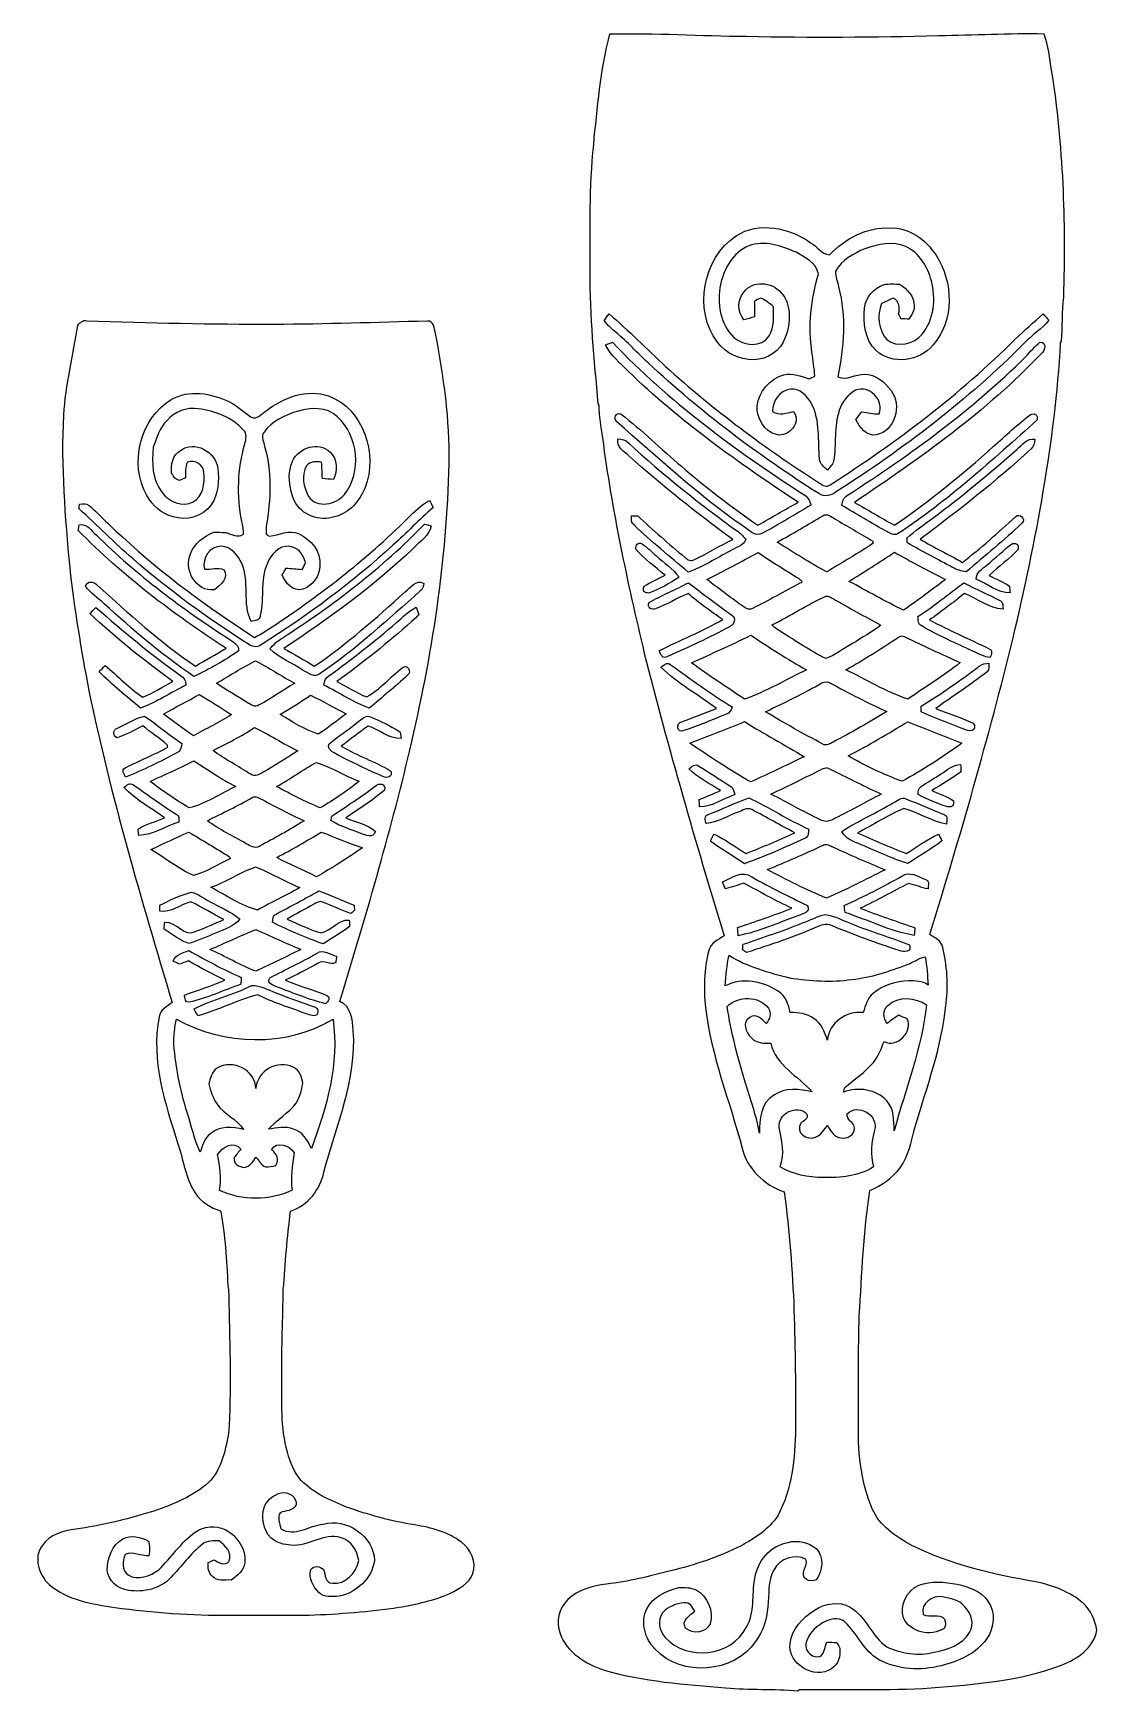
# Model space of a CAD drawing. Header units: centimetres. Extents: x -8.1 to 8.1, y -12.6 to 12.6.
import ezdxf

# ---------------------------------------------------------------- set-up
doc = ezdxf.new("R2010")
doc.units = ezdxf.units.CM
doc.header["$MEASUREMENT"] = 0
doc.layers.add('Camada 1', color=7, linetype='Continuous')

msp = doc.modelspace()

# ---------------------------------------------------------------- linework, layer by layer
at = {"layer": 'Camada 1', "color": 156}
for points, knots in [([(0.66111, 12.61286), (1.35784, 12.62979), (2.05387, 12.58287), (2.75061, 12.57688), (2.75061, 12.57688), (3.72709, 12.55747), (4.70429, 12.56136), (5.68077, 12.58782), (5.68077, 12.58782), (6.21663, 12.59557), (6.75252, 12.62697), (7.28873, 12.61604), (7.28873, 12.61604), (7.35541, 12.43858), (7.37198, 12.24844), (7.40339, 12.06323), (7.40339, 12.06323), (7.58613, 10.92094), (7.62387, 9.76171), (7.58754, 8.60707), (7.58754, 8.60707), (7.5632, 8.38305), (7.5699, 8.15728), (7.5565, 7.93291), (7.5565, 7.93291), (7.5565, 7.93291), (7.54097, 7.91033), (7.54097, 7.91033), (7.54097, 7.91033), (7.45525, 6.39163), (7.1635, 4.89232), (6.81743, 3.41347), (6.81743, 3.41347), (6.44172, 1.89159), (6.00957, 0.38381), (5.54601, -1.11337), (5.54601, -1.11337), (5.62539, -1.15992), (5.72275, -1.20755), (5.74462, -1.30703), (5.74462, -1.30703), (5.80813, -1.58362), (5.83177, -1.87184), (5.79649, -2.1544), (5.79649, -2.1544), (5.73405, -2.80952), (5.50262, -3.43005), (5.32024, -4.05765), (5.32024, -4.05765), (5.26133, -4.26578), (5.22676, -4.4905), (5.09198, -4.66724), (5.09198, -4.66724), (4.97733, -4.82458), (4.81259, -4.93783), (4.63373, -5.0112), (4.63373, -5.0112), (4.53354, -5.64091), (4.51167, -6.28085), (4.47145, -6.91656), (4.47145, -6.91656), (4.45452, -7.44466), (4.46229, -7.97312), (4.45947, -8.50159), (4.45947, -8.50159), (4.44605, -8.96301), (4.48663, -9.4361), (4.66865, -9.86472), (4.66865, -9.86472), (4.78119, -10.12718), (5.03166, -10.29088), (5.27261, -10.42387), (5.27261, -10.42387), (5.86351, -10.71915), (6.51474, -10.86872), (7.16209, -10.9795), (7.16209, -10.9795), (7.42209, -11.03417), (7.68244, -11.12872), (7.88492, -11.30652), (7.88492, -11.30652), (8.00347, -11.41024), (8.06309, -11.56334), (8.09308, -11.71468), (8.09308, -11.71468), (8.04226, -11.98667), (7.79744, -12.15636), (7.55543, -12.24808), (7.55543, -12.24808), (6.92185, -12.49469), (6.23569, -12.53949), (5.56506, -12.59769), (5.56506, -12.59769), (4.89654, -12.63721), (4.22663, -12.61463), (3.55776, -12.62167), (3.55776, -12.62167), (3.55776, -12.62167), (3.53413, -12.64108), (3.53413, -12.64108), (3.53413, -12.64108), (3.16793, -12.60651), (2.79964, -12.63015), (2.43346, -12.59592), (2.43346, -12.59592), (1.81256, -12.5409), (1.18251, -12.50244), (0.58137, -12.32393), (0.58137, -12.32393), (0.30339, -12.2301), (0.0134, -12.059), (-0.0896, -11.7676), (-0.0896, -11.7676), (-0.15875, -11.59087), (-0.10688, -11.38096), (0.02892, -11.25044), (0.02892, -11.25044), (0.18379, -11.09556), (0.40604, -11.03948), (0.61701, -11.01443), (0.61701, -11.01443), (0.94721, -10.97492), (1.27141, -10.89659), (1.59278, -10.81334), (1.59278, -10.81334), (1.96285, -10.72161), (2.32728, -10.60202), (2.66876, -10.43094), (2.66876, -10.43094), (2.88079, -10.31558), (3.09597, -10.18046), (3.22757, -9.97232), (3.22757, -9.97232), (3.45086, -9.56804), (3.48933, -9.09601), (3.49885, -8.6434), (3.49885, -8.6434), (3.50026, -7.43902), (3.49215, -6.22969), (3.32668, -5.03485), (3.32668, -5.03485), (3.02365, -4.92583), (2.76048, -4.68806), (2.68323, -4.36703), (2.68323, -4.36703), (2.50084, -3.65266), (2.21051, -2.96333), (2.12724, -2.22603), (2.12724, -2.22603), (2.09585, -1.9364), (2.10361, -1.63936), (2.17664, -1.35607), (2.17664, -1.35607), (2.20203, -1.2393), (2.32268, -1.19167), (2.41053, -1.12923), (2.41053, -1.12923), (1.9752, 0.29703), (1.55999, 1.72966), (1.19415, 3.17534), (1.19415, 3.17534), (0.93451, 4.26084), (0.70097, 5.3541), (0.55527, 6.46148), (0.55527, 6.46148), (0.53233, 6.62657), (0.50165, 6.79167), (0.50165, 6.95924), (0.50165, 6.95924), (0.50165, 6.95924), (0.48648, 6.98005), (0.48648, 6.98005), (0.48648, 6.98005), (0.42686, 7.65033), (0.35913, 8.32131), (0.36264, 8.99512), (0.36264, 8.99512), (0.36089, 9.6393), (0.34995, 10.28453), (0.41663, 10.92623), (0.41663, 10.92623), (0.47025, 11.49138), (0.52246, 12.06111), (0.66111, 12.61286)], [0, 0, 0, 0, 0.0212766, 0.0212766, 0.0212766, 0.0212766, 0.04255319, 0.04255319, 0.04255319, 0.04255319, 0.06382979, 0.06382979, 0.06382979, 0.06382979, 0.08510638, 0.08510638, 0.08510638, 0.08510638, 0.10638298, 0.10638298, 0.10638298, 0.10638298, 0.12765957, 0.12765957, 0.12765957, 0.12765957, 0.14893617, 0.14893617, 0.14893617, 0.14893617, 0.17021277, 0.17021277, 0.17021277, 0.17021277, 0.19148936, 0.19148936, 0.19148936, 0.19148936, 0.21276596, 0.21276596, 0.21276596, 0.21276596, 0.23404255, 0.23404255, 0.23404255, 0.23404255, 0.25531915, 0.25531915, 0.25531915, 0.25531915, 0.27659574, 0.27659574, 0.27659574, 0.27659574, 0.29787234, 0.29787234, 0.29787234, 0.29787234, 0.31914894, 0.31914894, 0.31914894, 0.31914894, 0.34042553, 0.34042553, 0.34042553, 0.34042553, 0.36170213, 0.36170213, 0.36170213, 0.36170213, 0.38297872, 0.38297872, 0.38297872, 0.38297872, 0.40425532, 0.40425532, 0.40425532, 0.40425532, 0.42553191, 0.42553191, 0.42553191, 0.42553191, 0.44680851, 0.44680851, 0.44680851, 0.44680851, 0.46808511, 0.46808511, 0.46808511, 0.46808511, 0.4893617, 0.4893617, 0.4893617, 0.4893617, 0.5106383, 0.5106383, 0.5106383, 0.5106383, 0.53191489, 0.53191489, 0.53191489, 0.53191489, 0.55319149, 0.55319149, 0.55319149, 0.55319149, 0.57446809, 0.57446809, 0.57446809, 0.57446809, 0.59574468, 0.59574468, 0.59574468, 0.59574468, 0.61702128, 0.61702128, 0.61702128, 0.61702128, 0.63829787, 0.63829787, 0.63829787, 0.63829787, 0.65957447, 0.65957447, 0.65957447, 0.65957447, 0.68085106, 0.68085106, 0.68085106, 0.68085106, 0.70212766, 0.70212766, 0.70212766, 0.70212766, 0.72340426, 0.72340426, 0.72340426, 0.72340426, 0.74468085, 0.74468085, 0.74468085, 0.74468085, 0.76595745, 0.76595745, 0.76595745, 0.76595745, 0.78723404, 0.78723404, 0.78723404, 0.78723404, 0.80851064, 0.80851064, 0.80851064, 0.80851064, 0.82978723, 0.82978723, 0.82978723, 0.82978723, 0.85106383, 0.85106383, 0.85106383, 0.85106383, 0.87234043, 0.87234043, 0.87234043, 0.87234043, 0.89361702, 0.89361702, 0.89361702, 0.89361702, 0.91489362, 0.91489362, 0.91489362, 0.91489362, 0.93617021, 0.93617021, 0.93617021, 0.93617021, 0.95744681, 0.95744681, 0.95744681, 0.95744681, 1, 1, 1, 1]), ([(2.59221, 9.54016), (2.59221, 9.54016), (2.59221, 9.54016), (2.59221, 9.54016), (2.59221, 9.54016), (2.08385, 9.1955), (1.93604, 8.41198), (2.30998, 7.91738), (2.30998, 7.91738), (2.4391, 7.74876), (2.64829, 7.65069), (2.85962, 7.64962), (2.85962, 7.64962), (3.06882, 7.65493), (3.27413, 7.78756), (3.34362, 7.989), (3.34362, 7.989), (3.42194, 8.20807), (3.44628, 8.48783), (3.28012, 8.67339), (3.28012, 8.67339), (3.14184, 8.83708), (2.84198, 8.87165), (2.7118, 8.68009), (2.7118, 8.68009), (2.60631, 8.56014), (2.61654, 8.38376), (2.71251, 8.26169), (2.71251, 8.26169), (2.76684, 8.27369), (2.82151, 8.2878), (2.87479, 8.30509), (2.87479, 8.30509), (2.87338, 8.38552), (2.87301, 8.46596), (2.87584, 8.54604), (2.87584, 8.54604), (2.89877, 8.55733), (2.94428, 8.57955), (2.96721, 8.59084), (2.96721, 8.59084), (3.03883, 8.55698), (3.10479, 8.51252), (3.16264, 8.45784), (3.16264, 8.45784), (3.16406, 8.30932), (3.18169, 8.14775), (3.09597, 8.01652), (3.09597, 8.01652), (2.98732, 7.8299), (2.70262, 7.86165), (2.55975, 7.99076), (2.55975, 7.99076), (2.34597, 8.19573), (2.30152, 8.52028), (2.35513, 8.80039), (2.35513, 8.80039), (2.4137, 9.04028), (2.54528, 9.28863), (2.78482, 9.38742), (2.78482, 9.38742), (3.02365, 9.47666), (3.284, 9.38494), (3.50731, 9.29111), (3.50731, 9.29111), (3.64243, 9.21384), (3.81565, 9.12459), (3.85092, 8.96126), (3.85092, 8.96126), (3.73062, 8.57497), (3.69181, 8.16256), (3.75002, 7.76145), (3.75002, 7.76145), (3.76449, 7.64151), (3.78777, 7.52264), (3.7927, 7.40163), (3.7927, 7.40163), (3.77119, 7.39104), (3.7285, 7.36952), (3.70733, 7.35894), (3.70733, 7.35894), (3.58386, 7.40233), (3.45334, 7.45208), (3.32069, 7.42314), (3.32069, 7.42314), (3.10973, 7.36035), (2.93863, 7.16808), (2.91287, 6.94796), (2.91287, 6.94796), (2.90936, 6.76239), (3.01837, 6.55284), (3.21027, 6.50909), (3.21027, 6.50909), (3.39407, 6.46077), (3.59974, 6.70312), (3.46499, 6.86257), (3.46499, 6.86257), (3.36055, 6.84072), (3.24767, 6.79484), (3.14995, 6.86223), (3.14995, 6.86223), (3.14854, 7.02062), (3.25472, 7.1829), (3.42053, 7.2016), (3.42053, 7.2016), (3.56799, 7.22488), (3.677, 7.09507), (3.74156, 6.97971), (3.74156, 6.97971), (3.8816, 6.72112), (3.83821, 6.41809), (3.86574, 6.13657), (3.86574, 6.13657), (3.86856, 6.06212), (3.93805, 6.01802), (3.98463, 5.96864), (3.98463, 5.96864), (4.01742, 6.01239), (4.06576, 6.04943), (4.08023, 6.10376), (4.08023, 6.10376), (4.12396, 6.36093), (4.08128, 6.62939), (4.16665, 6.87987), (4.16665, 6.87987), (4.20511, 7.01004), (4.30176, 7.11658), (4.4143, 7.18855), (4.4143, 7.18855), (4.62845, 7.26827), (4.85352, 7.03791), (4.77448, 6.82412), (4.77448, 6.82412), (4.68558, 6.82271), (4.59846, 6.84318), (4.51097, 6.85517), (4.51097, 6.85517), (4.47745, 6.81955), (4.44923, 6.77898), (4.42029, 6.73946), (4.42029, 6.73946), (4.47886, 6.62094), (4.57658, 6.48053), (4.72863, 6.50487), (4.72863, 6.50487), (5.01543, 6.56237), (5.12692, 6.95854), (4.95545, 7.18078), (4.95545, 7.18078), (4.85951, 7.30815), (4.72157, 7.43549), (4.55153, 7.43091), (4.55153, 7.43091), (4.41184, 7.43725), (4.28166, 7.32788), (4.14301, 7.38962), (4.14301, 7.38962), (4.24003, 7.83941), (4.27319, 8.31179), (4.15678, 8.76123), (4.15678, 8.76123), (4.1416, 8.84025), (4.10279, 8.91786), (4.11091, 8.99971), (4.11091, 8.99971), (4.19981, 9.17328), (4.38467, 9.26923), (4.55648, 9.34295), (4.55648, 9.34295), (4.75438, 9.40893), (4.98086, 9.46996), (5.18018, 9.37648), (5.18018, 9.37648), (5.38868, 9.28263), (5.51108, 9.06815), (5.57142, 8.85648), (5.57142, 8.85648), (5.64127, 8.58343), (5.61374, 8.26735), (5.43207, 8.04192), (5.43207, 8.04192), (5.30647, 7.88811), (5.05142, 7.82778), (4.88984, 7.95867), (4.88984, 7.95867), (4.76673, 8.1086), (4.73497, 8.32767), (4.81188, 8.50618), (4.81188, 8.50618), (4.86974, 8.53439), (4.92794, 8.56297), (4.98615, 8.59155), (4.98615, 8.59155), (5.08246, 8.54604), (5.09164, 8.44726), (5.07118, 8.35342), (5.07118, 8.35342), (5.07965, 8.33366), (5.09693, 8.29344), (5.10538, 8.27334), (5.10538, 8.27334), (5.13574, 8.27299), (5.1964, 8.27158), (5.22676, 8.27122), (5.22676, 8.27122), (5.26308, 8.33119), (5.31529, 8.39045), (5.30542, 8.46631), (5.30542, 8.46631), (5.316, 8.61518), (5.19994, 8.72807), (5.08635, 8.80427), (5.08635, 8.80427), (5.00698, 8.80497), (4.92653, 8.81238), (4.84857, 8.79686), (4.84857, 8.79686), (4.69159, 8.74535), (4.566, 8.60212), (4.54942, 8.43562), (4.54942, 8.43562), (4.52578, 8.21196), (4.55648, 7.95584), (4.72722, 7.79285), (4.72722, 7.79285), (4.97063, 7.56143), (5.39114, 7.63057), (5.59717, 7.87893), (5.59717, 7.87893), (5.92525, 8.25394), (5.90515, 8.83743), (5.64161, 9.24277), (5.64161, 9.24277), (5.48993, 9.47842), (5.23027, 9.67493), (4.93818, 9.65905), (4.93818, 9.65905), (4.58611, 9.68092), (4.25414, 9.49501), (4.01496, 9.24983), (4.01496, 9.24983), (3.89395, 9.26358), (3.82834, 9.38001), (3.72816, 9.43574), (3.72816, 9.43574), (3.40642, 9.66328), (2.94216, 9.76241), (2.59221, 9.54016)], [0, 0, 0, 0, 0.01587302, 0.01587302, 0.01587302, 0.01587302, 0.03174603, 0.03174603, 0.03174603, 0.03174603, 0.04761905, 0.04761905, 0.04761905, 0.04761905, 0.06349206, 0.06349206, 0.06349206, 0.06349206, 0.07936508, 0.07936508, 0.07936508, 0.07936508, 0.0952381, 0.0952381, 0.0952381, 0.0952381, 0.11111111, 0.11111111, 0.11111111, 0.11111111, 0.12698413, 0.12698413, 0.12698413, 0.12698413, 0.14285714, 0.14285714, 0.14285714, 0.14285714, 0.15873016, 0.15873016, 0.15873016, 0.15873016, 0.17460317, 0.17460317, 0.17460317, 0.17460317, 0.19047619, 0.19047619, 0.19047619, 0.19047619, 0.20634921, 0.20634921, 0.20634921, 0.20634921, 0.22222222, 0.22222222, 0.22222222, 0.22222222, 0.23809524, 0.23809524, 0.23809524, 0.23809524, 0.25396825, 0.25396825, 0.25396825, 0.25396825, 0.26984127, 0.26984127, 0.26984127, 0.26984127, 0.28571429, 0.28571429, 0.28571429, 0.28571429, 0.3015873, 0.3015873, 0.3015873, 0.3015873, 0.31746032, 0.31746032, 0.31746032, 0.31746032, 0.33333333, 0.33333333, 0.33333333, 0.33333333, 0.34920635, 0.34920635, 0.34920635, 0.34920635, 0.36507937, 0.36507937, 0.36507937, 0.36507937, 0.38095238, 0.38095238, 0.38095238, 0.38095238, 0.3968254, 0.3968254, 0.3968254, 0.3968254, 0.41269841, 0.41269841, 0.41269841, 0.41269841, 0.42857143, 0.42857143, 0.42857143, 0.42857143, 0.44444444, 0.44444444, 0.44444444, 0.44444444, 0.46031746, 0.46031746, 0.46031746, 0.46031746, 0.47619048, 0.47619048, 0.47619048, 0.47619048, 0.49206349, 0.49206349, 0.49206349, 0.49206349, 0.50793651, 0.50793651, 0.50793651, 0.50793651, 0.52380952, 0.52380952, 0.52380952, 0.52380952, 0.53968254, 0.53968254, 0.53968254, 0.53968254, 0.55555556, 0.55555556, 0.55555556, 0.55555556, 0.57142857, 0.57142857, 0.57142857, 0.57142857, 0.58730159, 0.58730159, 0.58730159, 0.58730159, 0.6031746, 0.6031746, 0.6031746, 0.6031746, 0.61904762, 0.61904762, 0.61904762, 0.61904762, 0.63492063, 0.63492063, 0.63492063, 0.63492063, 0.65079365, 0.65079365, 0.65079365, 0.65079365, 0.66666667, 0.66666667, 0.66666667, 0.66666667, 0.68253968, 0.68253968, 0.68253968, 0.68253968, 0.6984127, 0.6984127, 0.6984127, 0.6984127, 0.71428571, 0.71428571, 0.71428571, 0.71428571, 0.73015873, 0.73015873, 0.73015873, 0.73015873, 0.74603175, 0.74603175, 0.74603175, 0.74603175, 0.76190476, 0.76190476, 0.76190476, 0.76190476, 0.77777778, 0.77777778, 0.77777778, 0.77777778, 0.79365079, 0.79365079, 0.79365079, 0.79365079, 0.80952381, 0.80952381, 0.80952381, 0.80952381, 0.82539683, 0.82539683, 0.82539683, 0.82539683, 0.84126984, 0.84126984, 0.84126984, 0.84126984, 0.85714286, 0.85714286, 0.85714286, 0.85714286, 0.87301587, 0.87301587, 0.87301587, 0.87301587, 0.88888889, 0.88888889, 0.88888889, 0.88888889, 0.9047619, 0.9047619, 0.9047619, 0.9047619, 0.92063492, 0.92063492, 0.92063492, 0.92063492, 0.93650794, 0.93650794, 0.93650794, 0.93650794, 0.95238095, 0.95238095, 0.95238095, 0.95238095, 0.96825397, 0.96825397, 0.96825397, 0.96825397, 1, 1, 1, 1]), ([(0.58137, 8.249), (0.58137, 8.249), (0.58137, 8.249), (0.58137, 8.249), (0.58137, 8.249), (0.629, 8.17703), (0.69814, 8.12376), (0.76234, 8.06731), (0.76234, 8.06731), (0.93627, 7.92339), (1.08866, 7.75582), (1.25377, 7.60201), (1.25377, 7.60201), (2.05246, 6.85446), (2.93158, 6.19478), (3.85585, 5.61021), (3.85585, 5.61021), (3.93347, 5.5573), (4.03823, 5.57494), (4.10951, 5.63068), (4.10951, 5.63068), (5.14103, 6.28967), (6.12104, 7.0365), (6.98746, 7.90292), (6.98746, 7.90292), (7.10352, 8.02922), (7.25452, 8.11917), (7.36282, 8.25217), (7.36282, 8.25217), (7.3346, 8.2864), (7.30284, 8.31708), (7.27251, 8.34883), (7.27251, 8.34883), (7.13139, 8.22113), (6.98641, 8.09837), (6.84988, 7.96607), (6.84988, 7.96607), (5.99863, 7.12045), (5.03907, 6.3888), (4.02695, 5.7464), (4.02695, 5.7464), (3.97544, 5.69877), (3.91266, 5.73899), (3.86574, 5.76967), (3.86574, 5.76967), (3.03812, 6.30025), (2.24579, 6.88833), (1.51799, 7.54979), (1.51799, 7.54979), (1.23084, 7.81473), (0.95637, 8.09377), (0.66004, 8.34848), (0.66004, 8.34848), (0.63287, 8.31603), (0.60571, 8.28357), (0.58137, 8.249)], [0, 0, 0, 0, 0.06666667, 0.06666667, 0.06666667, 0.06666667, 0.13333333, 0.13333333, 0.13333333, 0.13333333, 0.2, 0.2, 0.2, 0.2, 0.26666667, 0.26666667, 0.26666667, 0.26666667, 0.33333333, 0.33333333, 0.33333333, 0.33333333, 0.4, 0.4, 0.4, 0.4, 0.46666667, 0.46666667, 0.46666667, 0.46666667, 0.53333333, 0.53333333, 0.53333333, 0.53333333, 0.6, 0.6, 0.6, 0.6, 0.66666667, 0.66666667, 0.66666667, 0.66666667, 0.73333333, 0.73333333, 0.73333333, 0.73333333, 0.8, 0.8, 0.8, 0.8, 0.86666667, 0.86666667, 0.86666667, 0.86666667, 1, 1, 1, 1]), ([(-7.4496, 8.17279), (-7.41186, 8.21407), (-7.36706, 8.25464), (-7.30603, 8.24052), (-7.30603, 8.24052), (-6.35246, 8.2109), (-5.39891, 8.18338), (-4.445, 8.19008), (-4.445, 8.19008), (-3.66747, 8.1915), (-2.89065, 8.22113), (-2.11349, 8.23983), (-2.11349, 8.23983), (-2.01048, 8.25076), (-2.01153, 8.12129), (-1.98861, 8.05144), (-1.98861, 8.05144), (-1.86548, 7.3981), (-1.76776, 6.73522), (-1.78364, 6.06848), (-1.78364, 6.06848), (-1.81186, 4.59422), (-2.04257, 3.12985), (-2.3823, 1.69721), (-2.3823, 1.69721), (-2.68605, 0.40604), (-3.06528, -0.86535), (-3.44735, -2.13465), (-3.44735, -2.13465), (-3.27306, -2.20698), (-3.25472, -2.41158), (-3.24272, -2.57493), (-3.24272, -2.57493), (-3.1891, -3.32351), (-3.50731, -4.02307), (-3.68969, -4.73321), (-3.68969, -4.73321), (-3.74896, -5.00062), (-3.93417, -5.2398), (-4.19876, -5.32799), (-4.19876, -5.32799), (-4.25379, -5.72487), (-4.27918, -6.12457), (-4.30988, -6.52322), (-4.30988, -6.52322), (-4.31799, -6.95959), (-4.33599, -7.39563), (-4.33246, -7.83201), (-4.33246, -7.83201), (-4.32929, -8.22325), (-4.35539, -8.624), (-4.24532, -9.00465), (-4.24532, -9.00465), (-4.20193, -9.15775), (-4.1483, -9.31545), (-4.03577, -9.43292), (-4.03577, -9.43292), (-3.84739, -9.62871), (-3.59268, -9.74054), (-3.34432, -9.83933), (-3.34432, -9.83933), (-3.00743, -9.95997), (-2.661, -10.05592), (-2.30716, -10.11237), (-2.30716, -10.11237), (-2.05668, -10.15259), (-1.79916, -10.21785), (-1.59419, -10.37519), (-1.59419, -10.37519), (-1.45167, -10.48208), (-1.36065, -10.67752), (-1.41922, -10.8532), (-1.41922, -10.8532), (-1.4792, -11.00101), (-1.6256, -11.08428), (-1.76106, -11.15306), (-1.76106, -11.15306), (-2.00978, -11.26418), (-2.27894, -11.32063), (-2.54635, -11.36685), (-2.54635, -11.36685), (-2.99966, -11.43635), (-3.45792, -11.4681), (-3.91583, -11.48679), (-3.91583, -11.48679), (-4.31658, -11.48891), (-4.71769, -11.48608), (-5.1188, -11.48856), (-5.1188, -11.48856), (-5.7083, -11.49526), (-6.29708, -11.44551), (-6.88092, -11.36931), (-6.88092, -11.36931), (-7.22806, -11.315), (-7.60306, -11.26031), (-7.87752, -11.02042), (-7.87752, -11.02042), (-8.03521, -10.8779), (-8.12376, -10.61332), (-7.98723, -10.42882), (-7.98723, -10.42882), (-7.87541, -10.25735), (-7.66409, -10.19915), (-7.47289, -10.17517), (-7.47289, -10.17517), (-7.08907, -10.12331), (-6.71159, -10.03194), (-6.34152, -9.91834), (-6.34152, -9.91834), (-6.04202, -9.82132), (-5.74075, -9.70492), (-5.49416, -9.50453), (-5.49416, -9.50453), (-5.25921, -9.31438), (-5.20242, -8.99865), (-5.14349, -8.71926), (-5.14349, -8.71926), (-5.10046, -8.05956), (-5.12621, -7.39739), (-5.13856, -6.73734), (-5.13856, -6.73734), (-5.1382, -6.64386), (-5.14032, -6.55002), (-5.15479, -6.45759), (-5.15479, -6.45759), (-5.1756, -6.07942), (-5.19394, -5.6977), (-5.26661, -5.32553), (-5.26661, -5.32553), (-5.41937, -5.27649), (-5.56331, -5.18653), (-5.65185, -5.05037), (-5.65185, -5.05037), (-5.80214, -4.83305), (-5.82719, -4.56247), (-5.91219, -4.3187), (-5.91219, -4.3187), (-6.10834, -3.69147), (-6.33448, -3.03318), (-6.20289, -2.36855), (-6.20289, -2.36855), (-6.18771, -2.26024), (-6.08471, -2.2052), (-6.00392, -2.14841), (-6.00392, -2.14841), (-6.47559, -0.57714), (-6.9409, 0.99835), (-7.27392, 2.60631), (-7.27392, 2.60631), (-7.39034, 3.22721), (-7.49935, 3.85056), (-7.56567, 4.47957), (-7.56567, 4.47957), (-7.64046, 5.25285), (-7.70042, 6.03179), (-7.66234, 6.80895), (-7.66234, 6.80895), (-7.63551, 7.26968), (-7.5184, 7.71806), (-7.4496, 8.17279)], [0, 0, 0, 0, 0.02439024, 0.02439024, 0.02439024, 0.02439024, 0.04878049, 0.04878049, 0.04878049, 0.04878049, 0.07317073, 0.07317073, 0.07317073, 0.07317073, 0.09756098, 0.09756098, 0.09756098, 0.09756098, 0.12195122, 0.12195122, 0.12195122, 0.12195122, 0.14634146, 0.14634146, 0.14634146, 0.14634146, 0.17073171, 0.17073171, 0.17073171, 0.17073171, 0.19512195, 0.19512195, 0.19512195, 0.19512195, 0.2195122, 0.2195122, 0.2195122, 0.2195122, 0.24390244, 0.24390244, 0.24390244, 0.24390244, 0.26829268, 0.26829268, 0.26829268, 0.26829268, 0.29268293, 0.29268293, 0.29268293, 0.29268293, 0.31707317, 0.31707317, 0.31707317, 0.31707317, 0.34146341, 0.34146341, 0.34146341, 0.34146341, 0.36585366, 0.36585366, 0.36585366, 0.36585366, 0.3902439, 0.3902439, 0.3902439, 0.3902439, 0.41463415, 0.41463415, 0.41463415, 0.41463415, 0.43902439, 0.43902439, 0.43902439, 0.43902439, 0.46341463, 0.46341463, 0.46341463, 0.46341463, 0.48780488, 0.48780488, 0.48780488, 0.48780488, 0.51219512, 0.51219512, 0.51219512, 0.51219512, 0.53658537, 0.53658537, 0.53658537, 0.53658537, 0.56097561, 0.56097561, 0.56097561, 0.56097561, 0.58536585, 0.58536585, 0.58536585, 0.58536585, 0.6097561, 0.6097561, 0.6097561, 0.6097561, 0.63414634, 0.63414634, 0.63414634, 0.63414634, 0.65853659, 0.65853659, 0.65853659, 0.65853659, 0.68292683, 0.68292683, 0.68292683, 0.68292683, 0.70731707, 0.70731707, 0.70731707, 0.70731707, 0.73170732, 0.73170732, 0.73170732, 0.73170732, 0.75609756, 0.75609756, 0.75609756, 0.75609756, 0.7804878, 0.7804878, 0.7804878, 0.7804878, 0.80487805, 0.80487805, 0.80487805, 0.80487805, 0.82926829, 0.82926829, 0.82926829, 0.82926829, 0.85365854, 0.85365854, 0.85365854, 0.85365854, 0.87804878, 0.87804878, 0.87804878, 0.87804878, 0.90243902, 0.90243902, 0.90243902, 0.90243902, 0.92682927, 0.92682927, 0.92682927, 0.92682927, 0.95121951, 0.95121951, 0.95121951, 0.95121951, 1, 1, 1, 1]), ([(0.60325, 7.87717), (0.60325, 7.87717), (0.60325, 7.87717), (0.60325, 7.87717), (0.60325, 7.87717), (0.68085, 7.71489), (0.82585, 7.60236), (0.94933, 7.47676), (0.94933, 7.47676), (1.73284, 6.71405), (2.62924, 6.08047), (3.538, 5.47758), (3.538, 5.47758), (3.33269, 5.36363), (3.13055, 5.24298), (2.92629, 5.12726), (2.92629, 5.12726), (2.5227, 5.40773), (2.13147, 5.70618), (1.7593, 6.0265), (1.7593, 6.0265), (1.44814, 6.2858), (1.16204, 6.57542), (0.8403, 6.8213), (0.8403, 6.8213), (0.75671, 6.86717), (0.72284, 6.75111), (0.77576, 6.70348), (0.77576, 6.70348), (1.3977, 6.15914), (2.00625, 5.5954), (2.68676, 5.12268), (2.68676, 5.12268), (2.78095, 5.06906), (2.8783, 4.93747), (2.99649, 5.00837), (2.99649, 5.00837), (3.24626, 5.14278), (3.48862, 5.2899), (3.73238, 5.43453), (3.73238, 5.43453), (3.71863, 5.50438), (3.68123, 5.56648), (3.61702, 5.60034), (3.61702, 5.60034), (2.57562, 6.27345), (1.56632, 7.01533), (0.71049, 7.91668), (0.71049, 7.91668), (0.68367, 7.9068), (0.63005, 7.88704), (0.60325, 7.87717)], [0, 0, 0, 0, 0.07142857, 0.07142857, 0.07142857, 0.07142857, 0.14285714, 0.14285714, 0.14285714, 0.14285714, 0.21428571, 0.21428571, 0.21428571, 0.21428571, 0.28571429, 0.28571429, 0.28571429, 0.28571429, 0.35714286, 0.35714286, 0.35714286, 0.35714286, 0.42857143, 0.42857143, 0.42857143, 0.42857143, 0.5, 0.5, 0.5, 0.5, 0.57142857, 0.57142857, 0.57142857, 0.57142857, 0.64285714, 0.64285714, 0.64285714, 0.64285714, 0.71428571, 0.71428571, 0.71428571, 0.71428571, 0.78571429, 0.78571429, 0.78571429, 0.78571429, 0.85714286, 0.85714286, 0.85714286, 0.85714286, 1, 1, 1, 1]), ([(7.01038, 7.70042), (7.01038, 7.70042), (7.01038, 7.70042), (7.01038, 7.70042), (7.01038, 7.70042), (6.19407, 6.88798), (5.25673, 6.20923), (4.2919, 5.58517), (4.2919, 5.58517), (4.23121, 5.55659), (4.2164, 5.49168), (4.20263, 5.43207), (4.20263, 5.43207), (4.42911, 5.29483), (4.65878, 5.1622), (4.8895, 5.03202), (4.8895, 5.03202), (4.93923, 5.00803), (4.99955, 4.9671), (5.056, 4.99533), (5.056, 4.99533), (5.82259, 5.50121), (6.50134, 6.12493), (7.18538, 6.73381), (7.18538, 6.73381), (7.19278, 6.80754), (7.16173, 6.83753), (7.09259, 6.82342), (7.09259, 6.82342), (6.88764, 6.67244), (6.70665, 6.49145), (6.51298, 6.32636), (6.51298, 6.32636), (6.03919, 5.89314), (5.53366, 5.49592), (5.00873, 5.12726), (5.00873, 5.12726), (4.80306, 5.24087), (4.60092, 5.36115), (4.39666, 5.47687), (4.39666, 5.47687), (5.40561, 6.15314), (6.4082, 6.86045), (7.24817, 7.74522), (7.24817, 7.74522), (7.30778, 7.78791), (7.33283, 7.92585), (7.22629, 7.9195), (7.22629, 7.9195), (7.14409, 7.85705), (7.08306, 7.77239), (7.01038, 7.70042)], [0, 0, 0, 0, 0.07142857, 0.07142857, 0.07142857, 0.07142857, 0.14285714, 0.14285714, 0.14285714, 0.14285714, 0.21428571, 0.21428571, 0.21428571, 0.21428571, 0.28571429, 0.28571429, 0.28571429, 0.28571429, 0.35714286, 0.35714286, 0.35714286, 0.35714286, 0.42857143, 0.42857143, 0.42857143, 0.42857143, 0.5, 0.5, 0.5, 0.5, 0.57142857, 0.57142857, 0.57142857, 0.57142857, 0.64285714, 0.64285714, 0.64285714, 0.64285714, 0.71428571, 0.71428571, 0.71428571, 0.71428571, 0.78571429, 0.78571429, 0.78571429, 0.78571429, 0.85714286, 0.85714286, 0.85714286, 0.85714286, 1, 1, 1, 1]), ([(-6.0198, 7.0432), (-6.0198, 7.0432), (-6.0198, 7.0432), (-6.0198, 7.0432), (-6.0198, 7.0432), (-6.4971, 6.75145), (-6.66608, 6.06354), (-6.38986, 5.57954), (-6.38986, 5.57954), (-6.3066, 5.42536), (-6.16162, 5.30365), (-5.99122, 5.2578), (-5.99122, 5.2578), (-5.7852, 5.19253), (-5.53013, 5.25638), (-5.40737, 5.44159), (-5.40737, 5.44159), (-5.29554, 5.60317), (-5.28884, 5.80884), (-5.30859, 5.99722), (-5.30859, 5.99722), (-5.34, 6.24451), (-5.66737, 6.43113), (-5.87974, 6.26886), (-5.87974, 6.26886), (-5.99722, 6.1923), (-6.02509, 6.05013), (-6.01239, 5.91925), (-6.01239, 5.91925), (-6.00039, 5.90091), (-5.97675, 5.86386), (-5.96511, 5.84553), (-5.96511, 5.84553), (-5.94676, 5.83635), (-5.91043, 5.81837), (-5.89244, 5.80955), (-5.89244, 5.80955), (-5.86987, 5.81942), (-5.82471, 5.83917), (-5.80214, 5.84904), (-5.80214, 5.84904), (-5.79613, 5.92912), (-5.80989, 6.01486), (-5.77144, 6.08858), (-5.77144, 6.08858), (-5.66032, 6.12985), (-5.52238, 6.04943), (-5.51921, 5.92632), (-5.51921, 5.92632), (-5.50579, 5.77037), (-5.53013, 5.56541), (-5.68359, 5.48286), (-5.68359, 5.48286), (-5.84834, 5.39643), (-6.0526, 5.48852), (-6.15879, 5.62609), (-6.15879, 5.62609), (-6.30836, 5.82224), (-6.32001, 6.08083), (-6.29179, 6.31647), (-6.29179, 6.31647), (-6.24416, 6.46041), (-6.19478, 6.61), (-6.08787, 6.72217), (-6.08787, 6.72217), (-5.97146, 6.85977), (-5.78238, 6.93208), (-5.60387, 6.90316), (-5.60387, 6.90316), (-5.35164, 6.86752), (-5.09198, 6.77403), (-4.91808, 6.58001), (-4.91808, 6.58001), (-4.85739, 6.52497), (-4.8768, 6.43678), (-4.89691, 6.36763), (-4.89691, 6.36763), (-5.00873, 5.98523), (-5.01967, 5.57564), (-4.94171, 5.18548), (-4.94171, 5.18548), (-4.93323, 5.12197), (-4.91172, 5.05812), (-4.91912, 4.99321), (-4.91912, 4.99321), (-4.99921, 4.92478), (-5.10258, 4.99463), (-5.18829, 5.0165), (-5.18829, 5.0165), (-5.24932, 5.02002), (-5.31035, 5.02214), (-5.37104, 5.02425), (-5.37104, 5.02425), (-5.52238, 4.95935), (-5.6642, 4.85281), (-5.72347, 4.6937), (-5.72347, 4.6937), (-5.8353, 4.45523), (-5.6395, 4.10739), (-5.35869, 4.14443), (-5.35869, 4.14443), (-5.2652, 4.21428), (-5.13608, 4.3254), (-5.21545, 4.45347), (-5.21545, 4.45347), (-5.30789, 4.49333), (-5.41267, 4.44712), (-5.51003, 4.4584), (-5.51003, 4.4584), (-5.5559, 4.62492), (-5.42854, 4.808), (-5.25426, 4.80942), (-5.25426, 4.80942), (-5.10716, 4.79989), (-4.99991, 4.67184), (-4.94383, 4.54589), (-4.94383, 4.54589), (-4.81682, 4.26507), (-4.93959, 3.937), (-4.79848, 3.66006), (-4.79848, 3.66006), (-4.74627, 3.67875), (-4.66583, 3.67312), (-4.66302, 3.74755), (-4.66302, 3.74755), (-4.59527, 4.02695), (-4.67501, 4.33916), (-4.52825, 4.60058), (-4.52825, 4.60058), (-4.46405, 4.72897), (-4.3187, 4.85174), (-4.16736, 4.79424), (-4.16736, 4.79424), (-4.05518, 4.76532), (-4.0019, 4.65596), (-3.97157, 4.554), (-3.97157, 4.554), (-3.98392, 4.52895), (-4.00861, 4.47886), (-4.02061, 4.45381), (-4.02061, 4.45381), (-4.1035, 4.4591), (-4.1857, 4.46899), (-4.26826, 4.47357), (-4.26826, 4.47357), (-4.28308, 4.44782), (-4.31236, 4.39666), (-4.32717, 4.37091), (-4.32717, 4.37091), (-4.27496, 4.24638), (-4.16524, 4.11232), (-4.0125, 4.15113), (-4.0125, 4.15113), (-3.86396, 4.20263), (-3.75355, 4.35434), (-3.75179, 4.51167), (-3.75179, 4.51167), (-3.72779, 4.72651), (-3.8929, 4.91489), (-4.0767, 5.00027), (-4.0767, 5.00027), (-4.22346, 5.06482), (-4.37479, 4.97699), (-4.52225, 4.96322), (-4.52225, 4.96322), (-4.59634, 4.97628), (-4.56881, 5.06341), (-4.56917, 5.11386), (-4.56917, 5.11386), (-4.50003, 5.52343), (-4.4831, 5.95241), (-4.60092, 6.35528), (-4.60092, 6.35528), (-4.61291, 6.41948), (-4.65525, 6.49252), (-4.60233, 6.54931), (-4.60233, 6.54931), (-4.48768, 6.71795), (-4.2873, 6.80295), (-4.09999, 6.86435), (-4.09999, 6.86435), (-3.89748, 6.92431), (-3.64596, 6.9409), (-3.48368, 6.78144), (-3.48368, 6.78144), (-3.16793, 6.48582), (-3.10373, 5.94323), (-3.37679, 5.59822), (-3.37679, 5.59822), (-3.50555, 5.43984), (-3.79518, 5.37986), (-3.9257, 5.56718), (-3.9257, 5.56718), (-3.99837, 5.70547), (-4.04459, 5.89068), (-3.95464, 6.03179), (-3.95464, 6.03179), (-3.90348, 6.11046), (-3.80576, 6.09635), (-3.72533, 6.08999), (-3.72533, 6.08999), (-3.71968, 6.00674), (-3.71756, 5.92349), (-3.71439, 5.83988), (-3.71439, 5.83988), (-3.65865, 5.83352), (-3.60327, 5.8293), (-3.54717, 5.82612), (-3.54717, 5.82612), (-3.47909, 5.95982), (-3.47909, 6.13867), (-3.59798, 6.24416), (-3.59798, 6.24416), (-3.76977, 6.41314), (-4.07423, 6.3126), (-4.16842, 6.10729), (-4.16842, 6.10729), (-4.25662, 5.91431), (-4.22098, 5.68571), (-4.13878, 5.49663), (-4.13878, 5.49663), (-4.03083, 5.27826), (-3.75425, 5.18442), (-3.52777, 5.25638), (-3.52777, 5.25638), (-3.30553, 5.30965), (-3.14359, 5.49839), (-3.0621, 5.70371), (-3.0621, 5.70371), (-2.86666, 6.21205), (-3.08397, 6.90279), (-3.6195, 7.0993), (-3.6195, 7.0993), (-3.95216, 7.21535), (-4.31165, 7.07248), (-4.57763, 6.86788), (-4.57763, 6.86788), (-4.64431, 6.8259), (-4.71063, 6.73559), (-4.79882, 6.77579), (-4.79882, 6.77579), (-4.90996, 6.85375), (-5.00768, 6.95147), (-5.13257, 7.00933), (-5.13257, 7.00933), (-5.40419, 7.14128), (-5.74569, 7.20336), (-6.0198, 7.0432)], [0, 0, 0, 0, 0.01587302, 0.01587302, 0.01587302, 0.01587302, 0.03174603, 0.03174603, 0.03174603, 0.03174603, 0.04761905, 0.04761905, 0.04761905, 0.04761905, 0.06349206, 0.06349206, 0.06349206, 0.06349206, 0.07936508, 0.07936508, 0.07936508, 0.07936508, 0.0952381, 0.0952381, 0.0952381, 0.0952381, 0.11111111, 0.11111111, 0.11111111, 0.11111111, 0.12698413, 0.12698413, 0.12698413, 0.12698413, 0.14285714, 0.14285714, 0.14285714, 0.14285714, 0.15873016, 0.15873016, 0.15873016, 0.15873016, 0.17460317, 0.17460317, 0.17460317, 0.17460317, 0.19047619, 0.19047619, 0.19047619, 0.19047619, 0.20634921, 0.20634921, 0.20634921, 0.20634921, 0.22222222, 0.22222222, 0.22222222, 0.22222222, 0.23809524, 0.23809524, 0.23809524, 0.23809524, 0.25396825, 0.25396825, 0.25396825, 0.25396825, 0.26984127, 0.26984127, 0.26984127, 0.26984127, 0.28571429, 0.28571429, 0.28571429, 0.28571429, 0.3015873, 0.3015873, 0.3015873, 0.3015873, 0.31746032, 0.31746032, 0.31746032, 0.31746032, 0.33333333, 0.33333333, 0.33333333, 0.33333333, 0.34920635, 0.34920635, 0.34920635, 0.34920635, 0.36507937, 0.36507937, 0.36507937, 0.36507937, 0.38095238, 0.38095238, 0.38095238, 0.38095238, 0.3968254, 0.3968254, 0.3968254, 0.3968254, 0.41269841, 0.41269841, 0.41269841, 0.41269841, 0.42857143, 0.42857143, 0.42857143, 0.42857143, 0.44444444, 0.44444444, 0.44444444, 0.44444444, 0.46031746, 0.46031746, 0.46031746, 0.46031746, 0.47619048, 0.47619048, 0.47619048, 0.47619048, 0.49206349, 0.49206349, 0.49206349, 0.49206349, 0.50793651, 0.50793651, 0.50793651, 0.50793651, 0.52380952, 0.52380952, 0.52380952, 0.52380952, 0.53968254, 0.53968254, 0.53968254, 0.53968254, 0.55555556, 0.55555556, 0.55555556, 0.55555556, 0.57142857, 0.57142857, 0.57142857, 0.57142857, 0.58730159, 0.58730159, 0.58730159, 0.58730159, 0.6031746, 0.6031746, 0.6031746, 0.6031746, 0.61904762, 0.61904762, 0.61904762, 0.61904762, 0.63492063, 0.63492063, 0.63492063, 0.63492063, 0.65079365, 0.65079365, 0.65079365, 0.65079365, 0.66666667, 0.66666667, 0.66666667, 0.66666667, 0.68253968, 0.68253968, 0.68253968, 0.68253968, 0.6984127, 0.6984127, 0.6984127, 0.6984127, 0.71428571, 0.71428571, 0.71428571, 0.71428571, 0.73015873, 0.73015873, 0.73015873, 0.73015873, 0.74603175, 0.74603175, 0.74603175, 0.74603175, 0.76190476, 0.76190476, 0.76190476, 0.76190476, 0.77777778, 0.77777778, 0.77777778, 0.77777778, 0.79365079, 0.79365079, 0.79365079, 0.79365079, 0.80952381, 0.80952381, 0.80952381, 0.80952381, 0.82539683, 0.82539683, 0.82539683, 0.82539683, 0.84126984, 0.84126984, 0.84126984, 0.84126984, 0.85714286, 0.85714286, 0.85714286, 0.85714286, 0.87301587, 0.87301587, 0.87301587, 0.87301587, 0.88888889, 0.88888889, 0.88888889, 0.88888889, 0.9047619, 0.9047619, 0.9047619, 0.9047619, 0.92063492, 0.92063492, 0.92063492, 0.92063492, 0.93650794, 0.93650794, 0.93650794, 0.93650794, 0.95238095, 0.95238095, 0.95238095, 0.95238095, 0.96825397, 0.96825397, 0.96825397, 0.96825397, 1, 1, 1, 1]), ([(0.96131, 6.18243), (0.96131, 6.18243), (0.96131, 6.18243), (0.96131, 6.18243), (0.96131, 6.18243), (1.46543, 5.73193), (1.99565, 5.31106), (2.54105, 4.91136), (2.54105, 4.91136), (2.34385, 4.81434), (2.15511, 4.70076), (1.95791, 4.60445), (1.95791, 4.60445), (1.90746, 4.57164), (1.85313, 4.60092), (1.81504, 4.6369), (1.81504, 4.6369), (1.56774, 4.84116), (1.32715, 5.05354), (1.0929, 5.27261), (1.0929, 5.27261), (1.06045, 5.27227), (1.02834, 5.2719), (0.99625, 5.2712), (0.99625, 5.2712), (1.00083, 5.22252), (0.98777, 5.1629), (1.03681, 5.13184), (1.03681, 5.13184), (1.30104, 4.88102), (1.58255, 4.64889), (1.86195, 4.41501), (1.86195, 4.41501), (2.08915, 4.48627), (2.28528, 4.62913), (2.49872, 4.7318), (2.49872, 4.7318), (2.58056, 4.7872), (2.70262, 4.81047), (2.74109, 4.90996), (2.74109, 4.90996), (2.71003, 4.95406), (2.67229, 4.99285), (2.6296, 5.02567), (2.6296, 5.02567), (2.04399, 5.44476), (1.48307, 5.89879), (0.95074, 6.38386), (0.95074, 6.38386), (0.90981, 6.43078), (0.84983, 6.44172), (0.79128, 6.44384), (0.79128, 6.44384), (0.76624, 6.32001), (0.88406, 6.25439), (0.96131, 6.18243)], [0, 0, 0, 0, 0.06666667, 0.06666667, 0.06666667, 0.06666667, 0.13333333, 0.13333333, 0.13333333, 0.13333333, 0.2, 0.2, 0.2, 0.2, 0.26666667, 0.26666667, 0.26666667, 0.26666667, 0.33333333, 0.33333333, 0.33333333, 0.33333333, 0.4, 0.4, 0.4, 0.4, 0.46666667, 0.46666667, 0.46666667, 0.46666667, 0.53333333, 0.53333333, 0.53333333, 0.53333333, 0.6, 0.6, 0.6, 0.6, 0.66666667, 0.66666667, 0.66666667, 0.66666667, 0.73333333, 0.73333333, 0.73333333, 0.73333333, 0.8, 0.8, 0.8, 0.8, 0.86666667, 0.86666667, 0.86666667, 0.86666667, 1, 1, 1, 1]), ([(6.87387, 6.28509), (6.87387, 6.28509), (6.87387, 6.28509), (6.87387, 6.28509), (6.87387, 6.28509), (6.46077, 5.91855), (6.03425, 5.56753), (5.59223, 5.23662), (5.59223, 5.23662), (5.45923, 5.13608), (5.31812, 5.04647), (5.19677, 4.93148), (5.19677, 4.93148), (5.19923, 4.91348), (5.20347, 4.87715), (5.20559, 4.85916), (5.20559, 4.85916), (5.43207, 4.72863), (5.6642, 4.60974), (5.8935, 4.48451), (5.8935, 4.48451), (5.957, 4.44782), (6.02862, 4.42982), (6.10059, 4.41607), (6.10059, 4.41607), (6.38632, 4.66054), (6.67914, 4.89795), (6.94901, 5.15972), (6.94901, 5.15972), (7.0192, 5.22393), (6.91761, 5.32518), (6.852, 5.25568), (6.852, 5.25568), (6.58705, 5.01896), (6.32529, 4.77767), (6.04307, 4.56106), (6.04307, 4.56106), (5.83282, 4.68665), (5.60775, 4.78649), (5.40032, 4.9163), (5.40032, 4.9163), (5.98099, 5.34811), (6.55143, 5.79649), (7.08447, 6.28719), (7.08447, 6.28719), (7.13246, 6.32388), (7.14304, 6.38245), (7.14762, 6.43924), (7.14762, 6.43924), (7.02663, 6.46148), (6.95501, 6.35316), (6.87387, 6.28509)], [0, 0, 0, 0, 0.07142857, 0.07142857, 0.07142857, 0.07142857, 0.14285714, 0.14285714, 0.14285714, 0.14285714, 0.21428571, 0.21428571, 0.21428571, 0.21428571, 0.28571429, 0.28571429, 0.28571429, 0.28571429, 0.35714286, 0.35714286, 0.35714286, 0.35714286, 0.42857143, 0.42857143, 0.42857143, 0.42857143, 0.5, 0.5, 0.5, 0.5, 0.57142857, 0.57142857, 0.57142857, 0.57142857, 0.64285714, 0.64285714, 0.64285714, 0.64285714, 0.71428571, 0.71428571, 0.71428571, 0.71428571, 0.78571429, 0.78571429, 0.78571429, 0.78571429, 0.85714286, 0.85714286, 0.85714286, 0.85714286, 1, 1, 1, 1]), ([(-7.41503, 5.45076), (-7.41503, 5.45076), (-7.41503, 5.45076), (-7.41503, 5.45076), (-7.41503, 5.45076), (-7.4182, 5.43348), (-7.42385, 5.39891), (-7.42702, 5.38127), (-7.42702, 5.38127), (-7.14728, 5.13045), (-6.88728, 4.8581), (-6.60047, 4.61539), (-6.60047, 4.61539), (-6.05472, 4.14019), (-5.46805, 3.71333), (-4.8581, 3.32458), (-4.8581, 3.32458), (-4.79565, 3.28083), (-4.71346, 3.24908), (-4.6475, 3.30517), (-4.6475, 3.30517), (-3.93593, 3.75284), (-3.25861, 4.25696), (-2.63771, 4.82389), (-2.63771, 4.82389), (-2.42746, 5.00837), (-2.24048, 5.21794), (-2.02564, 5.39715), (-2.02564, 5.39715), (-2.03941, 5.4243), (-2.06657, 5.47792), (-2.08033, 5.50509), (-2.08033, 5.50509), (-2.20768, 5.43736), (-2.31069, 5.33541), (-2.41194, 5.23521), (-2.41194, 5.23521), (-3.05822, 4.59034), (-3.78707, 4.0326), (-4.54978, 3.53272), (-4.54978, 3.53272), (-4.61432, 3.49108), (-4.681, 3.45263), (-4.7498, 3.41841), (-4.7498, 3.41841), (-5.45818, 3.87738), (-6.14432, 4.37549), (-6.7638, 4.95053), (-6.7638, 4.95053), (-6.94019, 5.10329), (-7.09648, 5.27755), (-7.27216, 5.43031), (-7.27216, 5.43031), (-7.30919, 5.47229), (-7.3674, 5.44865), (-7.41503, 5.45076)], [0, 0, 0, 0, 0.06666667, 0.06666667, 0.06666667, 0.06666667, 0.13333333, 0.13333333, 0.13333333, 0.13333333, 0.2, 0.2, 0.2, 0.2, 0.26666667, 0.26666667, 0.26666667, 0.26666667, 0.33333333, 0.33333333, 0.33333333, 0.33333333, 0.4, 0.4, 0.4, 0.4, 0.46666667, 0.46666667, 0.46666667, 0.46666667, 0.53333333, 0.53333333, 0.53333333, 0.53333333, 0.6, 0.6, 0.6, 0.6, 0.66666667, 0.66666667, 0.66666667, 0.66666667, 0.73333333, 0.73333333, 0.73333333, 0.73333333, 0.8, 0.8, 0.8, 0.8, 0.86666667, 0.86666667, 0.86666667, 0.86666667, 1, 1, 1, 1]), ([(3.91442, 5.27295), (3.91442, 5.27295), (3.91442, 5.27295), (3.91442, 5.27295), (3.91442, 5.27295), (3.6844, 5.13537), (3.45334, 5.00062), (3.2198, 4.86903), (3.2198, 4.86903), (3.47062, 4.71628), (3.7151, 4.55188), (3.97615, 4.41607), (3.97615, 4.41607), (4.21145, 4.56211), (4.45275, 4.69864), (4.68312, 4.85245), (4.68312, 4.85245), (4.681, 4.86056), (4.67713, 4.8768), (4.67535, 4.88526), (4.67535, 4.88526), (4.48734, 5.00486), (4.28766, 5.10645), (4.10069, 5.22817), (4.10069, 5.22817), (4.04424, 5.25568), (3.97756, 5.31741), (3.91442, 5.27295)], [0, 0, 0, 0, 0.125, 0.125, 0.125, 0.125, 0.25, 0.25, 0.25, 0.25, 0.375, 0.375, 0.375, 0.375, 0.5, 0.5, 0.5, 0.5, 0.625, 0.625, 0.625, 0.625, 0.75, 0.75, 0.75, 0.75, 1, 1, 1, 1]), ([(-7.42209, 5.13537), (-7.42209, 5.13537), (-7.42209, 5.13537), (-7.42209, 5.13537), (-7.42209, 5.13537), (-7.42526, 5.11352), (-7.43196, 5.06942), (-7.43549, 5.04754), (-7.43549, 5.04754), (-6.75993, 4.36068), (-5.98945, 3.77613), (-5.183, 3.25191), (-5.183, 3.25191), (-5.33822, 3.15948), (-5.49627, 3.07233), (-5.6508, 2.97921), (-5.6508, 2.97921), (-6.18666, 3.34362), (-6.66396, 3.78319), (-7.14762, 4.21216), (-7.14762, 4.21216), (-7.19632, 4.27248), (-7.29862, 4.28837), (-7.32542, 4.19805), (-7.32542, 4.19805), (-7.24817, 4.09256), (-7.13668, 4.0199), (-7.04179, 3.93135), (-7.04179, 3.93135), (-6.60717, 3.53694), (-6.16091, 3.15312), (-5.67372, 2.82397), (-5.67372, 2.82397), (-5.43665, 2.93122), (-5.20912, 3.06422), (-4.99497, 3.21168), (-4.99497, 3.21168), (-4.97311, 3.29742), (-5.06377, 3.33762), (-5.1188, 3.38137), (-5.1188, 3.38137), (-5.84446, 3.85092), (-6.54227, 4.3695), (-7.16033, 4.97557), (-7.16033, 4.97557), (-7.23759, 5.04437), (-7.30108, 5.16254), (-7.42209, 5.13537)], [0, 0, 0, 0, 0.07692308, 0.07692308, 0.07692308, 0.07692308, 0.15384615, 0.15384615, 0.15384615, 0.15384615, 0.23076923, 0.23076923, 0.23076923, 0.23076923, 0.30769231, 0.30769231, 0.30769231, 0.30769231, 0.38461538, 0.38461538, 0.38461538, 0.38461538, 0.46153846, 0.46153846, 0.46153846, 0.46153846, 0.53846154, 0.53846154, 0.53846154, 0.53846154, 0.61538462, 0.61538462, 0.61538462, 0.61538462, 0.69230769, 0.69230769, 0.69230769, 0.69230769, 0.76923077, 0.76923077, 0.76923077, 0.76923077, 0.84615385, 0.84615385, 0.84615385, 0.84615385, 1, 1, 1, 1]), ([(-4.3254, 3.40888), (-4.3254, 3.40888), (-4.3254, 3.40888), (-4.3254, 3.40888), (-4.3254, 3.40888), (-4.39807, 3.36479), (-4.46122, 3.30729), (-4.51555, 3.24238), (-4.51555, 3.24238), (-4.36808, 3.10127), (-4.17512, 3.02436), (-4.00507, 2.91606), (-4.00507, 2.91606), (-3.92782, 2.8783), (-3.83046, 2.79082), (-3.74896, 2.86666), (-3.74896, 2.86666), (-3.20216, 3.23849), (-2.71638, 3.68969), (-2.22179, 4.12574), (-2.22179, 4.12574), (-2.18475, 4.155), (-2.16712, 4.19381), (-2.16887, 4.2418), (-2.16887, 4.2418), (-2.28599, 4.31095), (-2.37031, 4.173), (-2.45285, 4.11056), (-2.45285, 4.11056), (-2.89701, 3.71333), (-3.34151, 3.31257), (-3.83716, 2.97956), (-3.83716, 2.97956), (-3.99062, 3.07374), (-4.14796, 3.16089), (-4.30354, 3.25154), (-4.30354, 3.25154), (-3.60961, 3.70592), (-2.93582, 4.19664), (-2.33469, 4.77025), (-2.33469, 4.77025), (-2.23166, 4.87785), (-2.08385, 4.96393), (-2.05387, 5.12092), (-2.05387, 5.12092), (-2.07963, 5.12655), (-2.13077, 5.1382), (-2.15652, 5.14385), (-2.15652, 5.14385), (-2.80423, 4.47815), (-3.54717, 3.9123), (-4.3254, 3.40888)], [0, 0, 0, 0, 0.07142857, 0.07142857, 0.07142857, 0.07142857, 0.14285714, 0.14285714, 0.14285714, 0.14285714, 0.21428571, 0.21428571, 0.21428571, 0.21428571, 0.28571429, 0.28571429, 0.28571429, 0.28571429, 0.35714286, 0.35714286, 0.35714286, 0.35714286, 0.42857143, 0.42857143, 0.42857143, 0.42857143, 0.5, 0.5, 0.5, 0.5, 0.57142857, 0.57142857, 0.57142857, 0.57142857, 0.64285714, 0.64285714, 0.64285714, 0.64285714, 0.71428571, 0.71428571, 0.71428571, 0.71428571, 0.78571429, 0.78571429, 0.78571429, 0.78571429, 0.85714286, 0.85714286, 0.85714286, 0.85714286, 1, 1, 1, 1]), ([(1.06469, 4.7632), (1.06469, 4.7632), (1.06469, 4.7632), (1.06469, 4.7632), (1.06469, 4.7632), (1.19345, 4.6115), (1.36065, 4.49757), (1.50988, 4.36667), (1.50988, 4.36667), (1.4037, 4.30988), (1.29117, 4.26437), (1.19097, 4.19805), (1.19097, 4.19805), (1.1624, 4.13278), (1.19661, 4.09081), (1.26505, 4.09468), (1.26505, 4.09468), (1.42733, 4.1543), (1.58184, 4.23791), (1.72366, 4.3367), (1.72366, 4.3367), (1.62984, 4.46651), (1.49506, 4.55612), (1.37724, 4.6609), (1.37724, 4.6609), (1.30493, 4.72263), (1.2393, 4.79248), (1.15958, 4.8447), (1.15958, 4.8447), (1.08691, 4.87961), (1.06469, 4.82706), (1.06469, 4.7632)], [0, 0, 0, 0, 0.11111111, 0.11111111, 0.11111111, 0.11111111, 0.22222222, 0.22222222, 0.22222222, 0.22222222, 0.33333333, 0.33333333, 0.33333333, 0.33333333, 0.44444444, 0.44444444, 0.44444444, 0.44444444, 0.55555556, 0.55555556, 0.55555556, 0.55555556, 0.66666667, 0.66666667, 0.66666667, 0.66666667, 0.77777778, 0.77777778, 0.77777778, 0.77777778, 1, 1, 1, 1]), ([(6.41561, 4.52154), (6.41561, 4.52154), (6.41561, 4.52154), (6.41561, 4.52154), (6.41561, 4.52154), (6.34787, 4.46193), (6.2484, 4.41077), (6.25474, 4.30671), (6.25474, 4.30671), (6.42584, 4.23721), (6.57684, 4.09397), (6.7698, 4.0968), (6.7698, 4.0968), (6.76733, 4.12255), (6.76275, 4.17405), (6.76063, 4.19981), (6.76063, 4.19981), (6.66503, 4.26649), (6.55425, 4.30742), (6.4523, 4.36245), (6.4523, 4.36245), (6.59587, 4.49932), (6.76063, 4.61398), (6.89573, 4.75967), (6.89573, 4.75967), (6.90597, 4.82988), (6.8767, 4.86056), (6.80754, 4.85174), (6.80754, 4.85174), (6.67066, 4.74909), (6.54897, 4.62808), (6.41561, 4.52154)], [0, 0, 0, 0, 0.11111111, 0.11111111, 0.11111111, 0.11111111, 0.22222222, 0.22222222, 0.22222222, 0.22222222, 0.33333333, 0.33333333, 0.33333333, 0.33333333, 0.44444444, 0.44444444, 0.44444444, 0.44444444, 0.55555556, 0.55555556, 0.55555556, 0.55555556, 0.66666667, 0.66666667, 0.66666667, 0.66666667, 0.77777778, 0.77777778, 0.77777778, 0.77777778, 1, 1, 1, 1]), ([(2.14877, 4.30247), (2.14877, 4.30247), (2.14877, 4.30247), (2.14877, 4.30247), (2.14877, 4.30247), (2.32092, 4.16701), (2.49695, 4.03577), (2.67545, 3.90842), (2.67545, 3.90842), (2.7245, 3.87843), (2.78129, 3.82023), (2.84127, 3.86079), (2.84127, 3.86079), (3.08751, 3.97968), (3.32493, 4.11585), (3.56551, 4.24532), (3.56551, 4.24532), (3.63395, 4.25591), (3.56481, 4.30564), (3.544, 4.31906), (3.544, 4.31906), (3.33762, 4.44782), (3.13019, 4.57482), (2.93088, 4.71382), (2.93088, 4.71382), (2.67158, 4.57412), (2.41335, 4.4323), (2.14877, 4.30247)], [0, 0, 0, 0, 0.125, 0.125, 0.125, 0.125, 0.25, 0.25, 0.25, 0.25, 0.375, 0.375, 0.375, 0.375, 0.5, 0.5, 0.5, 0.5, 0.625, 0.625, 0.625, 0.625, 0.75, 0.75, 0.75, 0.75, 1, 1, 1, 1]), ([(4.31341, 4.27284), (4.31341, 4.27284), (4.31341, 4.27284), (4.31341, 4.27284), (4.31341, 4.27284), (4.59034, 4.12503), (4.86339, 3.97016), (5.14526, 3.83117), (5.14526, 3.83117), (5.36187, 3.98356), (5.57564, 4.14055), (5.7859, 4.30247), (5.7859, 4.30247), (5.52062, 4.43052), (5.26274, 4.57234), (5.00591, 4.71523), (5.00591, 4.71523), (4.77838, 4.56282), (4.54659, 4.41642), (4.31341, 4.27284)], [0, 0, 0, 0, 0.16666667, 0.16666667, 0.16666667, 0.16666667, 0.33333333, 0.33333333, 0.33333333, 0.33333333, 0.5, 0.5, 0.5, 0.5, 0.66666667, 0.66666667, 0.66666667, 0.66666667, 1, 1, 1, 1]), ([(1.26612, 3.94794), (1.26612, 3.94794), (1.26612, 3.94794), (1.26612, 3.94794), (1.26612, 3.94794), (1.23401, 3.8802), (1.29892, 3.82588), (1.36313, 3.85375), (1.36313, 3.85375), (1.53458, 3.91829), (1.69228, 4.0153), (1.8609, 4.08693), (1.8609, 4.08693), (2.02952, 3.94475), (2.20768, 3.81423), (2.38936, 3.68864), (2.38936, 3.68864), (2.0761, 3.51013), (1.73884, 3.37855), (1.41922, 3.21274), (1.41922, 3.21274), (1.44814, 3.15806), (1.4725, 3.07657), (1.54869, 3.12773), (1.54869, 3.12773), (1.8676, 3.26848), (2.18475, 3.41488), (2.49132, 3.58104), (2.49132, 3.58104), (2.5601, 3.6082), (2.60561, 3.71439), (2.52623, 3.75778), (2.52623, 3.75778), (2.30681, 3.92148), (2.08421, 4.08199), (1.86937, 4.25238), (1.86937, 4.25238), (1.67075, 4.14619), (1.45979, 4.06293), (1.26612, 3.94794)], [0, 0, 0, 0, 0.09090909, 0.09090909, 0.09090909, 0.09090909, 0.18181818, 0.18181818, 0.18181818, 0.18181818, 0.27272727, 0.27272727, 0.27272727, 0.27272727, 0.36363636, 0.36363636, 0.36363636, 0.36363636, 0.45454545, 0.45454545, 0.45454545, 0.45454545, 0.54545455, 0.54545455, 0.54545455, 0.54545455, 0.63636364, 0.63636364, 0.63636364, 0.63636364, 0.72727273, 0.72727273, 0.72727273, 0.72727273, 0.81818182, 0.81818182, 0.81818182, 0.81818182, 1, 1, 1, 1]), ([(3.96027, 4.04883), (3.96027, 4.04883), (3.96027, 4.04883), (3.96027, 4.04883), (3.96027, 4.04883), (3.68087, 3.91512), (3.41736, 3.7486), (3.14006, 3.60997), (3.14006, 3.60997), (3.17675, 3.56022), (3.23497, 3.53377), (3.28471, 3.49956), (3.28471, 3.49956), (3.50626, 3.35986), (3.72568, 3.21486), (3.95922, 3.09527), (3.95922, 3.09527), (4.10527, 3.151), (4.23262, 3.24555), (4.36738, 3.32351), (4.36738, 3.32351), (4.51026, 3.41841), (4.66653, 3.49462), (4.79743, 3.60644), (4.79743, 3.60644), (4.55612, 3.73839), (4.3127, 3.86644), (4.07599, 4.00649), (4.07599, 4.00649), (4.03895, 4.02059), (4.00156, 4.06118), (3.96027, 4.04883)], [0, 0, 0, 0, 0.11111111, 0.11111111, 0.11111111, 0.11111111, 0.22222222, 0.22222222, 0.22222222, 0.22222222, 0.33333333, 0.33333333, 0.33333333, 0.33333333, 0.44444444, 0.44444444, 0.44444444, 0.44444444, 0.55555556, 0.55555556, 0.55555556, 0.55555556, 0.66666667, 0.66666667, 0.66666667, 0.66666667, 0.77777778, 0.77777778, 0.77777778, 0.77777778, 1, 1, 1, 1]), ([(5.36575, 3.73698), (5.36575, 3.73698), (5.36575, 3.73698), (5.36575, 3.73698), (5.36575, 3.73698), (5.37316, 3.6844), (5.36081, 3.61492), (5.42361, 3.59233), (5.42361, 3.59233), (5.67548, 3.44769), (5.94218, 3.33058), (6.20465, 3.2064), (6.20465, 3.2064), (6.29002, 3.1683), (6.37292, 3.11996), (6.46782, 3.11043), (6.46782, 3.11043), (6.48088, 3.15489), (6.51791, 3.22579), (6.45159, 3.24626), (6.45159, 3.24626), (6.14856, 3.3909), (5.84093, 3.52602), (5.54426, 3.68406), (5.54426, 3.68406), (5.72169, 3.8174), (5.90337, 3.94582), (6.07447, 4.08727), (6.07447, 4.08727), (6.27203, 4.01143), (6.4463, 3.86045), (6.66326, 3.84632), (6.66326, 3.84632), (6.65198, 3.88796), (6.67666, 3.95498), (6.62305, 3.97403), (6.62305, 3.97403), (6.44031, 4.07246), (6.2491, 4.15466), (6.06602, 4.25238), (6.06602, 4.25238), (5.83282, 4.08023), (5.60882, 3.89502), (5.36575, 3.73698)], [0, 0, 0, 0, 0.08333333, 0.08333333, 0.08333333, 0.08333333, 0.16666667, 0.16666667, 0.16666667, 0.16666667, 0.25, 0.25, 0.25, 0.25, 0.33333333, 0.33333333, 0.33333333, 0.33333333, 0.41666667, 0.41666667, 0.41666667, 0.41666667, 0.5, 0.5, 0.5, 0.5, 0.58333333, 0.58333333, 0.58333333, 0.58333333, 0.66666667, 0.66666667, 0.66666667, 0.66666667, 0.75, 0.75, 0.75, 0.75, 0.83333333, 0.83333333, 0.83333333, 0.83333333, 1, 1, 1, 1]), ([(-7.25945, 3.78037), (-7.25945, 3.78037), (-7.25945, 3.78037), (-7.25945, 3.78037), (-7.25945, 3.78037), (-6.86187, 3.40818), (-6.43502, 3.06704), (-5.99369, 2.74778), (-5.99369, 2.74778), (-6.14574, 2.66559), (-6.29284, 2.57069), (-6.45407, 2.50754), (-6.45407, 2.50754), (-6.66043, 2.64724), (-6.83365, 2.82999), (-7.02592, 2.98803), (-7.02592, 2.98803), (-7.05767, 2.95733), (-7.08837, 2.92593), (-7.11904, 2.89418), (-7.11904, 2.89418), (-6.92114, 2.69628), (-6.70172, 2.52165), (-6.48794, 2.34173), (-6.48794, 2.34173), (-6.24311, 2.42817), (-6.02684, 2.57703), (-5.79472, 2.69098), (-5.79472, 2.69098), (-5.79966, 2.75132), (-5.82012, 2.8067), (-5.87621, 2.83632), (-5.87621, 2.83632), (-6.32707, 3.15665), (-6.75216, 3.51084), (-7.16667, 3.87597), (-7.16667, 3.87597), (-7.19807, 3.84457), (-7.22911, 3.81282), (-7.25945, 3.78037)], [0, 0, 0, 0, 0.09090909, 0.09090909, 0.09090909, 0.09090909, 0.18181818, 0.18181818, 0.18181818, 0.18181818, 0.27272727, 0.27272727, 0.27272727, 0.27272727, 0.36363636, 0.36363636, 0.36363636, 0.36363636, 0.45454545, 0.45454545, 0.45454545, 0.45454545, 0.54545455, 0.54545455, 0.54545455, 0.54545455, 0.63636364, 0.63636364, 0.63636364, 0.63636364, 0.72727273, 0.72727273, 0.72727273, 0.72727273, 0.81818182, 0.81818182, 0.81818182, 0.81818182, 1, 1, 1, 1]), ([(-2.5855, 3.64418), (-2.5855, 3.64418), (-2.5855, 3.64418), (-2.5855, 3.64418), (-2.5855, 3.64418), (-2.91606, 3.35879), (-3.25825, 3.08645), (-3.61385, 2.83279), (-3.61385, 2.83279), (-3.66818, 2.80423), (-3.6844, 2.74849), (-3.69005, 2.69098), (-3.69005, 2.69098), (-3.45863, 2.57632), (-3.24272, 2.42958), (-2.99895, 2.34102), (-2.99895, 2.34102), (-2.80212, 2.50472), (-2.60278, 2.66629), (-2.41652, 2.84232), (-2.41652, 2.84232), (-2.33856, 2.89243), (-2.42569, 3.02331), (-2.4966, 2.9538), (-2.4966, 2.9538), (-2.68111, 2.81269), (-2.83562, 2.62607), (-3.03671, 2.51001), (-3.03671, 2.51001), (-3.19687, 2.57245), (-3.34151, 2.6677), (-3.49284, 2.74778), (-3.49284, 2.74778), (-3.09562, 3.0286), (-2.71992, 3.33903), (-2.35338, 3.65831), (-2.35338, 3.65831), (-2.31422, 3.69288), (-2.27507, 3.72779), (-2.24401, 3.77013), (-2.24401, 3.77013), (-2.25354, 3.7973), (-2.27329, 3.85197), (-2.28282, 3.87914), (-2.28282, 3.87914), (-2.39888, 3.82198), (-2.48778, 3.72638), (-2.5855, 3.64418)], [0, 0, 0, 0, 0.07692308, 0.07692308, 0.07692308, 0.07692308, 0.15384615, 0.15384615, 0.15384615, 0.15384615, 0.23076923, 0.23076923, 0.23076923, 0.23076923, 0.30769231, 0.30769231, 0.30769231, 0.30769231, 0.38461538, 0.38461538, 0.38461538, 0.38461538, 0.46153846, 0.46153846, 0.46153846, 0.46153846, 0.53846154, 0.53846154, 0.53846154, 0.53846154, 0.61538462, 0.61538462, 0.61538462, 0.61538462, 0.69230769, 0.69230769, 0.69230769, 0.69230769, 0.76923077, 0.76923077, 0.76923077, 0.76923077, 0.84615385, 0.84615385, 0.84615385, 0.84615385, 1, 1, 1, 1]), ([(1.91347, 3.03247), (1.91347, 3.03247), (1.91347, 3.03247), (1.91347, 3.03247), (1.91347, 3.03247), (2.17416, 2.83386), (2.45321, 2.66171), (2.72238, 2.47543), (2.72238, 2.47543), (3.05047, 2.59396), (3.35244, 2.77142), (3.66535, 2.92347), (3.66535, 2.92347), (3.37572, 3.08645), (3.09738, 3.26813), (2.81975, 3.45015), (2.81975, 3.45015), (2.51989, 3.30588), (2.21791, 3.16723), (1.91347, 3.03247)], [0, 0, 0, 0, 0.16666667, 0.16666667, 0.16666667, 0.16666667, 0.33333333, 0.33333333, 0.33333333, 0.33333333, 0.5, 0.5, 0.5, 0.5, 0.66666667, 0.66666667, 0.66666667, 0.66666667, 1, 1, 1, 1]), ([(5.03132, 3.39831), (5.03132, 3.39831), (5.03132, 3.39831), (5.03132, 3.39831), (5.03132, 3.39831), (4.78189, 3.23249), (4.52861, 3.07233), (4.2679, 2.92488), (4.2679, 2.92488), (4.57904, 2.77001), (4.88173, 2.59291), (5.21017, 2.4758), (5.21017, 2.4758), (5.47652, 2.66206), (5.75768, 2.82787), (6.01027, 3.03354), (6.01027, 3.03354), (5.72452, 3.16476), (5.43842, 3.29459), (5.15513, 3.4311), (5.15513, 3.4311), (5.11069, 3.46287), (5.06942, 3.4177), (5.03132, 3.39831)], [0, 0, 0, 0, 0.14285714, 0.14285714, 0.14285714, 0.14285714, 0.28571429, 0.28571429, 0.28571429, 0.28571429, 0.42857143, 0.42857143, 0.42857143, 0.42857143, 0.57142857, 0.57142857, 0.57142857, 0.57142857, 0.71428571, 0.71428571, 0.71428571, 0.71428571, 1, 1, 1, 1]), ([(-5.32835, 2.72026), (-5.32835, 2.72026), (-5.32835, 2.72026), (-5.32835, 2.72026), (-5.32835, 2.72026), (-5.1823, 2.61338), (-5.02072, 2.53012), (-4.86938, 2.43099), (-4.86938, 2.43099), (-4.81259, 2.39888), (-4.74345, 2.33856), (-4.67783, 2.38831), (-4.67783, 2.38831), (-4.49155, 2.48884), (-4.31765, 2.6102), (-4.13631, 2.71921), (-4.13631, 2.71921), (-4.33916, 2.82609), (-4.52754, 2.9598), (-4.73428, 3.05893), (-4.73428, 3.05893), (-4.93888, 2.96087), (-5.1315, 2.8342), (-5.32835, 2.72026)], [0, 0, 0, 0, 0.14285714, 0.14285714, 0.14285714, 0.14285714, 0.28571429, 0.28571429, 0.28571429, 0.28571429, 0.42857143, 0.42857143, 0.42857143, 0.42857143, 0.57142857, 0.57142857, 0.57142857, 0.57142857, 0.71428571, 0.71428571, 0.71428571, 0.71428571, 1, 1, 1, 1]), ([(1.44744, 2.96579), (1.44744, 2.96579), (1.44744, 2.96579), (1.44744, 2.96579), (1.44744, 2.96579), (1.6965, 2.71568), (2.01436, 2.54881), (2.2927, 2.33469), (2.2927, 2.33469), (2.11771, 2.26484), (1.93886, 2.20415), (1.76494, 2.13184), (1.76494, 2.13184), (1.66299, 2.12019), (1.69545, 1.94627), (1.7967, 1.99918), (1.7967, 1.99918), (2.01612, 2.07044), (2.2299, 2.16041), (2.44298, 2.24895), (2.44298, 2.24895), (2.49695, 2.26342), (2.52201, 2.30998), (2.53434, 2.36078), (2.53434, 2.36078), (2.2038, 2.55305), (1.90005, 2.78694), (1.5882, 3.00672), (1.5882, 3.00672), (1.53811, 3.05082), (1.48766, 2.99013), (1.44744, 2.96579)], [0, 0, 0, 0, 0.11111111, 0.11111111, 0.11111111, 0.11111111, 0.22222222, 0.22222222, 0.22222222, 0.22222222, 0.33333333, 0.33333333, 0.33333333, 0.33333333, 0.44444444, 0.44444444, 0.44444444, 0.44444444, 0.55555556, 0.55555556, 0.55555556, 0.55555556, 0.66666667, 0.66666667, 0.66666667, 0.66666667, 0.77777778, 0.77777778, 0.77777778, 0.77777778, 1, 1, 1, 1]), ([(6.30025, 2.97814), (6.30025, 2.97814), (6.30025, 2.97814), (6.30025, 2.97814), (6.30025, 2.97814), (6.01132, 2.76577), (5.72065, 2.5541), (5.41301, 2.36889), (5.41301, 2.36889), (5.41267, 2.34032), (5.41267, 2.3114), (5.41301, 2.28247), (5.41301, 2.28247), (5.61374, 2.19321), (5.81907, 2.11454), (6.02402, 2.03553), (6.02402, 2.03553), (6.0974, 2.00695), (6.2484, 1.9438), (6.22864, 2.0828), (6.22864, 2.0828), (6.22864, 2.0828), (6.20501, 2.11242), (6.20501, 2.11242), (6.20501, 2.11242), (6.02156, 2.19886), (5.82648, 2.25848), (5.63845, 2.33398), (5.63845, 2.33398), (5.89667, 2.52411), (6.16973, 2.69487), (6.4209, 2.89453), (6.4209, 2.89453), (6.46077, 2.92559), (6.4396, 2.98414), (6.44842, 3.02682), (6.44842, 3.02682), (6.39655, 3.01907), (6.34152, 3.01449), (6.30025, 2.97814)], [0, 0, 0, 0, 0.09090909, 0.09090909, 0.09090909, 0.09090909, 0.18181818, 0.18181818, 0.18181818, 0.18181818, 0.27272727, 0.27272727, 0.27272727, 0.27272727, 0.36363636, 0.36363636, 0.36363636, 0.36363636, 0.45454545, 0.45454545, 0.45454545, 0.45454545, 0.54545455, 0.54545455, 0.54545455, 0.54545455, 0.63636364, 0.63636364, 0.63636364, 0.63636364, 0.72727273, 0.72727273, 0.72727273, 0.72727273, 0.81818182, 0.81818182, 0.81818182, 0.81818182, 1, 1, 1, 1]), ([(-6.1348, 2.25), (-6.1348, 2.25), (-6.1348, 2.25), (-6.1348, 2.25), (-6.1348, 2.25), (-5.98594, 2.13535), (-5.83459, 2.02388), (-5.67972, 1.91698), (-5.67972, 1.91698), (-5.48957, 2.03093), (-5.28214, 2.11525), (-5.1001, 2.2433), (-5.1001, 2.2433), (-5.26661, 2.34138), (-5.42571, 2.45109), (-5.59152, 2.54987), (-5.59152, 2.54987), (-5.76757, 2.44086), (-5.957, 2.35584), (-6.1348, 2.25)], [0, 0, 0, 0, 0.16666667, 0.16666667, 0.16666667, 0.16666667, 0.33333333, 0.33333333, 0.33333333, 0.33333333, 0.5, 0.5, 0.5, 0.5, 0.66666667, 0.66666667, 0.66666667, 0.66666667, 1, 1, 1, 1]), ([(-4.35856, 2.2433), (-4.35856, 2.2433), (-4.35856, 2.2433), (-4.35856, 2.2433), (-4.35856, 2.2433), (-4.17264, 2.13395), (-3.98604, 2.0073), (-3.78001, 1.94486), (-3.78001, 1.94486), (-3.62761, 2.032), (-3.49566, 2.15089), (-3.35173, 2.25178), (-3.35173, 2.25178), (-3.53518, 2.34456), (-3.71086, 2.45145), (-3.89784, 2.53717), (-3.89784, 2.53717), (-4.046, 2.43099), (-4.20122, 2.33539), (-4.35856, 2.2433)], [0, 0, 0, 0, 0.16666667, 0.16666667, 0.16666667, 0.16666667, 0.33333333, 0.33333333, 0.33333333, 0.33333333, 0.5, 0.5, 0.5, 0.5, 0.66666667, 0.66666667, 0.66666667, 0.66666667, 1, 1, 1, 1]), ([(3.90277, 2.72415), (3.90277, 2.72415), (3.90277, 2.72415), (3.90277, 2.72415), (3.90277, 2.72415), (3.62126, 2.56716), (3.33269, 2.42288), (3.04095, 2.28528), (3.04095, 2.28528), (3.3288, 2.11349), (3.61914, 1.94486), (3.91795, 1.7921), (3.91795, 1.7921), (3.97016, 1.75718), (4.02554, 1.79951), (4.07282, 1.82209), (4.07282, 1.82209), (4.3501, 1.96849), (4.62314, 2.12195), (4.8902, 2.28635), (4.8902, 2.28635), (4.59951, 2.42322), (4.31163, 2.56611), (4.03119, 2.72274), (4.03119, 2.72274), (3.99167, 2.75061), (3.94299, 2.74849), (3.90277, 2.72415)], [0, 0, 0, 0, 0.125, 0.125, 0.125, 0.125, 0.25, 0.25, 0.25, 0.25, 0.375, 0.375, 0.375, 0.375, 0.5, 0.5, 0.5, 0.5, 0.625, 0.625, 0.625, 0.625, 0.75, 0.75, 0.75, 0.75, 1, 1, 1, 1]), ([(-6.83823, 2.03517), (-6.83823, 2.03517), (-6.83823, 2.03517), (-6.83823, 2.03517), (-6.83823, 2.03517), (-6.91198, 2.01789), (-6.91373, 1.91735), (-6.84459, 1.88911), (-6.84459, 1.88911), (-6.7063, 1.92933), (-6.58247, 2.00695), (-6.45337, 2.0694), (-6.45337, 2.0694), (-6.3327, 1.96885), (-6.19972, 1.88419), (-6.07976, 1.78293), (-6.07976, 1.78293), (-6.078, 1.77305), (-6.07447, 1.75401), (-6.07272, 1.74412), (-6.07272, 1.74412), (-6.28227, 1.6263), (-6.50804, 1.54057), (-6.72007, 1.42804), (-6.72007, 1.42804), (-6.79202, 1.40299), (-6.72889, 1.32856), (-6.71371, 1.28588), (-6.71371, 1.28588), (-6.44947, 1.39946), (-6.18808, 1.52011), (-5.93514, 1.657), (-5.93514, 1.657), (-5.86951, 1.67745), (-5.86598, 1.74554), (-5.85786, 1.80233), (-5.85786, 1.80233), (-6.05367, 1.9304), (-6.22935, 2.08738), (-6.42479, 2.21509), (-6.42479, 2.21509), (-6.57294, 2.19321), (-6.70065, 2.09303), (-6.83823, 2.03517)], [0, 0, 0, 0, 0.08333333, 0.08333333, 0.08333333, 0.08333333, 0.16666667, 0.16666667, 0.16666667, 0.16666667, 0.25, 0.25, 0.25, 0.25, 0.33333333, 0.33333333, 0.33333333, 0.33333333, 0.41666667, 0.41666667, 0.41666667, 0.41666667, 0.5, 0.5, 0.5, 0.5, 0.58333333, 0.58333333, 0.58333333, 0.58333333, 0.66666667, 0.66666667, 0.66666667, 0.66666667, 0.75, 0.75, 0.75, 0.75, 0.83333333, 0.83333333, 0.83333333, 0.83333333, 1, 1, 1, 1]), ([(-5.38161, 1.69298), (-5.38161, 1.69298), (-5.38161, 1.69298), (-5.38161, 1.69298), (-5.38161, 1.69298), (-5.19535, 1.56527), (-5.00062, 1.45026), (-4.80694, 1.33385), (-4.80694, 1.33385), (-4.74591, 1.28305), (-4.67325, 1.33103), (-4.61573, 1.36207), (-4.61573, 1.36207), (-4.43793, 1.46719), (-4.26261, 1.57692), (-4.08834, 1.68839), (-4.08834, 1.68839), (-4.31375, 1.79775), (-4.52225, 1.93922), (-4.75085, 2.04223), (-4.75085, 2.04223), (-4.95053, 1.90746), (-5.1696, 1.80586), (-5.38161, 1.69298)], [0, 0, 0, 0, 0.14285714, 0.14285714, 0.14285714, 0.14285714, 0.28571429, 0.28571429, 0.28571429, 0.28571429, 0.42857143, 0.42857143, 0.42857143, 0.42857143, 0.57142857, 0.57142857, 0.57142857, 0.57142857, 0.71428571, 0.71428571, 0.71428571, 0.71428571, 1, 1, 1, 1]), ([(-3.17994, 2.12407), (-3.17994, 2.12407), (-3.17994, 2.12407), (-3.17994, 2.12407), (-3.17994, 2.12407), (-3.31823, 2.008), (-3.47345, 1.91347), (-3.61032, 1.79563), (-3.61032, 1.79563), (-3.6523, 1.70497), (-3.54646, 1.66546), (-3.48543, 1.62736), (-3.48543, 1.62736), (-3.2572, 1.51129), (-3.02541, 1.40124), (-2.79152, 1.2968), (-2.79152, 1.2968), (-2.72625, 1.26223), (-2.64054, 1.29504), (-2.66912, 1.38112), (-2.66912, 1.38112), (-2.91076, 1.52646), (-3.1824, 1.61607), (-3.42652, 1.7586), (-3.42652, 1.7586), (-3.28894, 1.85914), (-3.15877, 1.9699), (-3.0173, 2.0648), (-3.0173, 2.0648), (-2.84444, 2.01753), (-2.70369, 1.86655), (-2.51495, 1.87854), (-2.51495, 1.87854), (-2.52906, 1.91593), (-2.50754, 1.97626), (-2.55164, 1.99636), (-2.55164, 1.99636), (-2.68746, 2.07327), (-2.82928, 2.13995), (-2.9711, 2.20415), (-2.9711, 2.20415), (-3.05364, 2.24754), (-3.11891, 2.16605), (-3.17994, 2.12407)], [0, 0, 0, 0, 0.08333333, 0.08333333, 0.08333333, 0.08333333, 0.16666667, 0.16666667, 0.16666667, 0.16666667, 0.25, 0.25, 0.25, 0.25, 0.33333333, 0.33333333, 0.33333333, 0.33333333, 0.41666667, 0.41666667, 0.41666667, 0.41666667, 0.5, 0.5, 0.5, 0.5, 0.58333333, 0.58333333, 0.58333333, 0.58333333, 0.66666667, 0.66666667, 0.66666667, 0.66666667, 0.75, 0.75, 0.75, 0.75, 0.83333333, 0.83333333, 0.83333333, 0.83333333, 1, 1, 1, 1]), ([(1.88701, 1.80552), (1.88701, 1.80552), (1.88701, 1.80552), (1.88701, 1.80552), (1.88701, 1.80552), (2.19039, 1.59807), (2.49731, 1.39522), (2.81727, 1.21462), (2.81727, 1.21462), (3.08997, 1.34055), (3.36232, 1.46755), (3.6322, 1.59985), (3.6322, 1.59985), (3.32987, 1.77977), (3.02012, 1.94734), (2.72204, 2.13465), (2.72204, 2.13465), (2.44651, 2.01789), (2.16641, 1.9124), (1.88701, 1.80552)], [0, 0, 0, 0, 0.16666667, 0.16666667, 0.16666667, 0.16666667, 0.33333333, 0.33333333, 0.33333333, 0.33333333, 0.5, 0.5, 0.5, 0.5, 0.66666667, 0.66666667, 0.66666667, 0.66666667, 1, 1, 1, 1]), ([(4.30072, 1.61254), (4.30072, 1.61254), (4.30072, 1.61254), (4.30072, 1.61254), (4.30072, 1.61254), (4.5653, 1.46402), (4.8408, 1.32574), (5.12655, 1.22485), (5.12655, 1.22485), (5.44089, 1.39876), (5.74533, 1.59526), (6.03637, 1.80657), (6.03637, 1.80657), (5.76226, 1.91664), (5.48393, 2.01648), (5.21263, 2.13359), (5.21263, 2.13359), (4.91067, 1.95615), (4.61398, 1.76917), (4.30072, 1.61254)], [0, 0, 0, 0, 0.16666667, 0.16666667, 0.16666667, 0.16666667, 0.33333333, 0.33333333, 0.33333333, 0.33333333, 0.5, 0.5, 0.5, 0.5, 0.66666667, 0.66666667, 0.66666667, 0.66666667, 1, 1, 1, 1]), ([(-6.34188, 1.22344), (-6.34188, 1.22344), (-6.34188, 1.22344), (-6.34188, 1.22344), (-6.34188, 1.22344), (-6.15068, 1.07738), (-5.951, 0.94192), (-5.74462, 0.81845), (-5.74462, 0.81845), (-5.49205, 0.88159), (-5.26908, 1.0347), (-5.03485, 1.14618), (-5.03485, 1.14618), (-5.25814, 1.25764), (-5.46206, 1.40263), (-5.67265, 1.53563), (-5.67265, 1.53563), (-5.89173, 1.42309), (-6.11752, 1.32537), (-6.34188, 1.22344)], [0, 0, 0, 0, 0.16666667, 0.16666667, 0.16666667, 0.16666667, 0.33333333, 0.33333333, 0.33333333, 0.33333333, 0.5, 0.5, 0.5, 0.5, 0.66666667, 0.66666667, 0.66666667, 0.66666667, 1, 1, 1, 1]), ([(-4.41147, 1.14652), (-4.41147, 1.14652), (-4.41147, 1.14652), (-4.41147, 1.14652), (-4.41147, 1.14652), (-4.19559, 1.02517), (-3.9744, 0.91369), (-3.7458, 0.81845), (-3.7458, 0.81845), (-3.54083, 0.94297), (-3.33621, 1.07102), (-3.15241, 1.2259), (-3.15241, 1.2259), (-3.37679, 1.30739), (-3.57928, 1.4418), (-3.80683, 1.51236), (-3.80683, 1.51236), (-4.01389, 1.40088), (-4.2037, 1.25801), (-4.41147, 1.14652)], [0, 0, 0, 0, 0.16666667, 0.16666667, 0.16666667, 0.16666667, 0.33333333, 0.33333333, 0.33333333, 0.33333333, 0.5, 0.5, 0.5, 0.5, 0.66666667, 0.66666667, 0.66666667, 0.66666667, 1, 1, 1, 1]), ([(1.8743, 1.41252), (1.8743, 1.41252), (1.8743, 1.41252), (1.8743, 1.41252), (1.8743, 1.41252), (2.01648, 1.27847), (2.19145, 1.18745), (2.35513, 1.08232), (2.35513, 1.08232), (2.24754, 1.03433), (2.13854, 0.98953), (2.02776, 0.94862), (2.02776, 0.94862), (2.03022, 0.92075), (2.03517, 0.8643), (2.03763, 0.83609), (2.03763, 0.83609), (2.22919, 0.83538), (2.39676, 0.95849), (2.57386, 1.02129), (2.57386, 1.02129), (2.55658, 1.07032), (2.55269, 1.13135), (2.49943, 1.15569), (2.49943, 1.15569), (2.34173, 1.25659), (2.18369, 1.35784), (2.02494, 1.45732), (2.02494, 1.45732), (1.96849, 1.49965), (1.91557, 1.4485), (1.8743, 1.41252)], [0, 0, 0, 0, 0.11111111, 0.11111111, 0.11111111, 0.11111111, 0.22222222, 0.22222222, 0.22222222, 0.22222222, 0.33333333, 0.33333333, 0.33333333, 0.33333333, 0.44444444, 0.44444444, 0.44444444, 0.44444444, 0.55555556, 0.55555556, 0.55555556, 0.55555556, 0.66666667, 0.66666667, 0.66666667, 0.66666667, 0.77777778, 0.77777778, 0.77777778, 0.77777778, 1, 1, 1, 1]), ([(3.12525, 1.03046), (3.12525, 1.03046), (3.12525, 1.03046), (3.12525, 1.03046), (3.12525, 1.03046), (3.37467, 0.89712), (3.62374, 0.762), (3.87738, 0.63641), (3.87738, 0.63641), (3.93242, 0.60607), (4.00049, 0.60642), (4.05587, 0.63675), (4.05587, 0.63675), (4.30847, 0.7627), (4.55682, 0.89746), (4.80625, 1.03046), (4.80625, 1.03046), (4.55999, 1.1444), (4.31729, 1.26576), (4.07528, 1.38782), (4.07528, 1.38782), (4.02731, 1.40723), (3.97157, 1.45167), (3.91971, 1.41746), (3.91971, 1.41746), (3.65478, 1.28834), (3.39266, 1.15359), (3.12525, 1.03046)], [0, 0, 0, 0, 0.125, 0.125, 0.125, 0.125, 0.25, 0.25, 0.25, 0.25, 0.375, 0.375, 0.375, 0.375, 0.5, 0.5, 0.5, 0.5, 0.625, 0.625, 0.625, 0.625, 0.75, 0.75, 0.75, 0.75, 1, 1, 1, 1]), ([(5.71853, 1.33772), (5.71853, 1.33772), (5.71853, 1.33772), (5.71853, 1.33772), (5.71853, 1.33772), (5.61903, 1.27034), (5.5118, 1.21496), (5.41548, 1.14299), (5.41548, 1.14299), (5.37069, 1.11865), (5.36046, 1.06856), (5.37069, 1.02164), (5.37069, 1.02164), (5.51461, 0.94473), (5.66807, 0.8844), (5.82259, 0.8329), (5.82259, 0.8329), (5.89031, 0.82267), (5.91925, 0.85336), (5.90902, 0.92533), (5.90902, 0.92533), (5.80918, 0.99942), (5.68607, 1.03011), (5.576, 1.08408), (5.576, 1.08408), (5.7284, 1.17228), (5.8748, 1.27105), (6.02261, 1.36701), (6.02261, 1.36701), (6.02014, 1.40441), (6.01768, 1.4418), (6.01556, 1.47884), (6.01556, 1.47884), (5.89986, 1.4746), (5.8113, 1.39664), (5.71853, 1.33772)], [0, 0, 0, 0, 0.1, 0.1, 0.1, 0.1, 0.2, 0.2, 0.2, 0.2, 0.3, 0.3, 0.3, 0.3, 0.4, 0.4, 0.4, 0.4, 0.5, 0.5, 0.5, 0.5, 0.6, 0.6, 0.6, 0.6, 0.7, 0.7, 0.7, 0.7, 0.8, 0.8, 0.8, 0.8, 1, 1, 1, 1]), ([(-6.7391, 1.13276), (-6.7391, 1.13276), (-6.7391, 1.13276), (-6.7391, 1.13276), (-6.7391, 1.13276), (-6.56271, 0.94156), (-6.32812, 0.81845), (-6.11893, 0.66745), (-6.11893, 0.66745), (-6.25228, 0.60749), (-6.40045, 0.57714), (-6.52322, 0.49671), (-6.52322, 0.49671), (-6.5211, 0.47271), (-6.51615, 0.42438), (-6.51403, 0.40004), (-6.51403, 0.40004), (-6.29778, 0.40286), (-6.10941, 0.54256), (-5.90408, 0.60042), (-5.90408, 0.60042), (-5.90656, 0.64452), (-5.8868, 0.70272), (-5.94113, 0.72178), (-5.94113, 0.72178), (-6.16549, 0.86147), (-6.37821, 1.01811), (-6.59482, 1.16945), (-6.59482, 1.16945), (-6.6442, 1.21708), (-6.69783, 1.15922), (-6.7391, 1.13276)], [0, 0, 0, 0, 0.11111111, 0.11111111, 0.11111111, 0.11111111, 0.22222222, 0.22222222, 0.22222222, 0.22222222, 0.33333333, 0.33333333, 0.33333333, 0.33333333, 0.44444444, 0.44444444, 0.44444444, 0.44444444, 0.55555556, 0.55555556, 0.55555556, 0.55555556, 0.66666667, 0.66666667, 0.66666667, 0.66666667, 0.77777778, 0.77777778, 0.77777778, 0.77777778, 1, 1, 1, 1]), ([(-4.78472, 0.97579), (-4.78472, 0.97579), (-4.78472, 0.97579), (-4.78472, 0.97579), (-4.78472, 0.97579), (-5.00732, 0.84878), (-5.23875, 0.73837), (-5.46805, 0.62371), (-5.46805, 0.62371), (-5.28319, 0.48682), (-5.074, 0.3884), (-4.87574, 0.2734), (-4.87574, 0.2734), (-4.81612, 0.24095), (-4.7452, 0.19227), (-4.67676, 0.23318), (-4.67676, 0.23318), (-4.44605, 0.35665), (-4.21498, 0.48153), (-3.99415, 0.62194), (-3.99415, 0.62194), (-4.21004, 0.72248), (-4.42066, 0.83361), (-4.63055, 0.9458), (-4.63055, 0.9458), (-4.67818, 0.96555), (-4.73321, 1.01247), (-4.78472, 0.97579)], [0, 0, 0, 0, 0.125, 0.125, 0.125, 0.125, 0.25, 0.25, 0.25, 0.25, 0.375, 0.375, 0.375, 0.375, 0.5, 0.5, 0.5, 0.5, 0.625, 0.625, 0.625, 0.625, 0.75, 0.75, 0.75, 0.75, 1, 1, 1, 1]), ([(-2.91076, 1.14828), (-2.91076, 1.14828), (-2.91076, 1.14828), (-2.91076, 1.14828), (-2.91076, 1.14828), (-3.1249, 0.98918), (-3.34751, 0.84172), (-3.56975, 0.69391), (-3.56975, 0.69391), (-3.57328, 0.67768), (-3.58069, 0.64523), (-3.58422, 0.629), (-3.58422, 0.629), (-3.44628, 0.53586), (-3.28224, 0.49318), (-3.13019, 0.42862), (-3.13019, 0.42862), (-3.05647, 0.40181), (-2.94075, 0.35243), (-2.90617, 0.45861), (-2.90617, 0.45861), (-3.02506, 0.5782), (-3.20781, 0.59513), (-3.35526, 0.66745), (-3.35526, 0.66745), (-3.1563, 0.80362), (-2.94815, 0.92991), (-2.76754, 1.09044), (-2.76754, 1.09044), (-2.73967, 1.19167), (-2.85503, 1.20791), (-2.91076, 1.14828)], [0, 0, 0, 0, 0.11111111, 0.11111111, 0.11111111, 0.11111111, 0.22222222, 0.22222222, 0.22222222, 0.22222222, 0.33333333, 0.33333333, 0.33333333, 0.33333333, 0.44444444, 0.44444444, 0.44444444, 0.44444444, 0.55555556, 0.55555556, 0.55555556, 0.55555556, 0.66666667, 0.66666667, 0.66666667, 0.66666667, 0.77777778, 0.77777778, 0.77777778, 0.77777778, 1, 1, 1, 1]), ([(2.16817, 0.71613), (2.16817, 0.71613), (2.16817, 0.71613), (2.16817, 0.71613), (2.16817, 0.71613), (2.09937, 0.70343), (2.12372, 0.62476), (2.13995, 0.57891), (2.13995, 0.57891), (2.31281, 0.60006), (2.46486, 0.69568), (2.62573, 0.756), (2.62573, 0.756), (2.69168, 0.77681), (2.76542, 0.83326), (2.83457, 0.79304), (2.83457, 0.79304), (3.05435, 0.67697), (3.26884, 0.55174), (3.49108, 0.44062), (3.49108, 0.44062), (3.24731, 0.32597), (2.99755, 0.22472), (2.74778, 0.12452), (2.74778, 0.12452), (2.58197, 0.21978), (2.42992, 0.33937), (2.25636, 0.42087), (2.25636, 0.42087), (2.2426, 0.39404), (2.21543, 0.34042), (2.20169, 0.31326), (2.20169, 0.31326), (2.36714, 0.18696), (2.55057, 0.08748), (2.72133, -0.0314), (2.72133, -0.0314), (3.03247, 0.07972), (3.33621, 0.21166), (3.63502, 0.35207), (3.63502, 0.35207), (3.70204, 0.369), (3.69147, 0.44097), (3.70028, 0.49423), (3.70028, 0.49423), (3.38842, 0.63712), (3.09845, 0.82549), (2.78906, 0.97084), (2.78906, 0.97084), (2.57986, 0.89252), (2.37455, 0.80256), (2.16817, 0.71613)], [0, 0, 0, 0, 0.07142857, 0.07142857, 0.07142857, 0.07142857, 0.14285714, 0.14285714, 0.14285714, 0.14285714, 0.21428571, 0.21428571, 0.21428571, 0.21428571, 0.28571429, 0.28571429, 0.28571429, 0.28571429, 0.35714286, 0.35714286, 0.35714286, 0.35714286, 0.42857143, 0.42857143, 0.42857143, 0.42857143, 0.5, 0.5, 0.5, 0.5, 0.57142857, 0.57142857, 0.57142857, 0.57142857, 0.64285714, 0.64285714, 0.64285714, 0.64285714, 0.71428571, 0.71428571, 0.71428571, 0.71428571, 0.78571429, 0.78571429, 0.78571429, 0.78571429, 0.85714286, 0.85714286, 0.85714286, 0.85714286, 1, 1, 1, 1]), ([(4.99392, 0.90134), (4.99392, 0.90134), (4.99392, 0.90134), (4.99392, 0.90134), (4.99392, 0.90134), (4.73745, 0.74259), (4.45698, 0.62547), (4.20441, 0.46073), (4.20441, 0.46073), (4.26013, 0.3429), (4.39101, 0.30762), (4.50003, 0.25752), (4.50003, 0.25752), (4.73569, 0.15804), (4.96817, 0.04974), (5.21088, -0.03069), (5.21088, -0.03069), (5.38198, 0.08819), (5.56577, 0.18767), (5.73122, 0.31503), (5.73122, 0.31503), (5.71429, 0.3496), (5.69595, 0.38522), (5.67972, 0.41909), (5.67972, 0.41909), (5.50192, 0.3443), (5.35199, 0.21978), (5.18548, 0.12452), (5.18548, 0.12452), (4.93572, 0.22294), (4.687, 0.32561), (4.44358, 0.43885), (4.44358, 0.43885), (4.68136, 0.55633), (4.90502, 0.70696), (5.14879, 0.80926), (5.14879, 0.80926), (5.37279, 0.75035), (5.57106, 0.61489), (5.80107, 0.57221), (5.80107, 0.57221), (5.7972, 0.62371), (5.83423, 0.70414), (5.75944, 0.7179), (5.75944, 0.7179), (5.56753, 0.79974), (5.37491, 0.87982), (5.18195, 0.95778), (5.18195, 0.95778), (5.11352, 0.99165), (5.05283, 0.92709), (4.99392, 0.90134)], [0, 0, 0, 0, 0.07142857, 0.07142857, 0.07142857, 0.07142857, 0.14285714, 0.14285714, 0.14285714, 0.14285714, 0.21428571, 0.21428571, 0.21428571, 0.21428571, 0.28571429, 0.28571429, 0.28571429, 0.28571429, 0.35714286, 0.35714286, 0.35714286, 0.35714286, 0.42857143, 0.42857143, 0.42857143, 0.42857143, 0.5, 0.5, 0.5, 0.5, 0.57142857, 0.57142857, 0.57142857, 0.57142857, 0.64285714, 0.64285714, 0.64285714, 0.64285714, 0.71428571, 0.71428571, 0.71428571, 0.71428571, 0.78571429, 0.78571429, 0.78571429, 0.78571429, 0.85714286, 0.85714286, 0.85714286, 0.85714286, 1, 1, 1, 1]), ([(-6.33165, 0.18274), (-6.33165, 0.18274), (-6.33165, 0.18274), (-6.33165, 0.18274), (-6.33165, 0.18274), (-6.11116, 0.05715), (-5.91255, -0.11289), (-5.6776, -0.20954), (-5.6776, -0.20954), (-5.47828, -0.15804), (-5.30224, -0.04056), (-5.11739, 0.04726), (-5.11739, 0.04726), (-5.12022, 0.05326), (-5.1255, 0.06561), (-5.12833, 0.0716), (-5.12833, 0.0716), (-5.33364, 0.20214), (-5.54389, 0.32561), (-5.75239, 0.45154), (-5.75239, 0.45154), (-5.94501, 0.36089), (-6.13974, 0.27481), (-6.33165, 0.18274)], [0, 0, 0, 0, 0.14285714, 0.14285714, 0.14285714, 0.14285714, 0.28571429, 0.28571429, 0.28571429, 0.28571429, 0.42857143, 0.42857143, 0.42857143, 0.42857143, 0.57142857, 0.57142857, 0.57142857, 0.57142857, 0.71428571, 0.71428571, 0.71428571, 0.71428571, 1, 1, 1, 1]), ([(-4.40901, 0.06526), (-4.40901, 0.06526), (-4.40901, 0.06526), (-4.40901, 0.06526), (-4.40901, 0.06526), (-4.21428, -0.04692), (-4.00473, -0.12946), (-3.80364, -0.2293), (-3.80364, -0.2293), (-3.56093, -0.09701), (-3.32951, 0.05467), (-3.10232, 0.21201), (-3.10232, 0.21201), (-3.31576, 0.28292), (-3.52248, 0.37182), (-3.73238, 0.45154), (-3.73238, 0.45154), (-3.95286, 0.31396), (-4.17829, 0.18486), (-4.40901, 0.06526)], [0, 0, 0, 0, 0.16666667, 0.16666667, 0.16666667, 0.16666667, 0.33333333, 0.33333333, 0.33333333, 0.33333333, 0.5, 0.5, 0.5, 0.5, 0.66666667, 0.66666667, 0.66666667, 0.66666667, 1, 1, 1, 1]), ([(3.06882, -0.11994), (3.06882, -0.11994), (3.06882, -0.11994), (3.06882, -0.11994), (3.06882, -0.11994), (3.36303, -0.27763), (3.66077, -0.43039), (3.9698, -0.55703), (3.9698, -0.55703), (4.27426, -0.4265), (4.56917, -0.27445), (4.86409, -0.12347), (4.86409, -0.12347), (4.59809, -0.01376), (4.33351, 0.09983), (4.07317, 0.2226), (4.07317, 0.2226), (4.02449, 0.23953), (3.9698, 0.28609), (3.91865, 0.24906), (3.91865, 0.24906), (3.63784, 0.121), (3.35667, -0.00776), (3.06882, -0.11994)], [0, 0, 0, 0, 0.14285714, 0.14285714, 0.14285714, 0.14285714, 0.28571429, 0.28571429, 0.28571429, 0.28571429, 0.42857143, 0.42857143, 0.42857143, 0.42857143, 0.57142857, 0.57142857, 0.57142857, 0.57142857, 0.71428571, 0.71428571, 0.71428571, 0.71428571, 1, 1, 1, 1]), ([(-5.41301, -0.39122), (-5.41301, -0.39122), (-5.41301, -0.39122), (-5.41301, -0.39122), (-5.41301, -0.39122), (-5.18054, -0.51469), (-4.95828, -0.6731), (-4.7011, -0.73871), (-4.7011, -0.73871), (-4.49192, -0.6163), (-4.26931, -0.51893), (-4.06011, -0.39652), (-4.06011, -0.39652), (-4.28659, -0.29669), (-4.50285, -0.17322), (-4.7318, -0.08149), (-4.7318, -0.08149), (-4.9671, -0.16087), (-5.17701, -0.30868), (-5.41301, -0.39122)], [0, 0, 0, 0, 0.16666667, 0.16666667, 0.16666667, 0.16666667, 0.33333333, 0.33333333, 0.33333333, 0.33333333, 0.5, 0.5, 0.5, 0.5, 0.66666667, 0.66666667, 0.66666667, 0.66666667, 1, 1, 1, 1]), ([(2.38794, -0.30656), (2.38794, -0.30656), (2.38794, -0.30656), (2.38794, -0.30656), (2.38794, -0.30656), (2.39818, -0.33408), (2.41793, -0.38876), (2.42817, -0.41592), (2.42817, -0.41592), (2.52448, -0.39051), (2.61937, -0.35877), (2.71356, -0.32597), (2.71356, -0.32597), (2.95098, -0.46389), (3.19439, -0.59055), (3.4417, -0.71013), (3.4417, -0.71013), (3.17041, -0.8202), (2.89172, -0.9091), (2.61584, -1.00646), (2.61584, -1.00646), (2.61866, -1.04705), (2.62183, -1.08795), (2.62536, -1.12888), (2.62536, -1.12888), (2.9404, -1.06961), (3.23427, -0.93239), (3.53554, -0.8262), (3.53554, -0.8262), (3.59974, -0.79128), (3.7412, -0.77187), (3.67982, -0.67027), (3.67982, -0.67027), (3.39619, -0.5274), (3.1069, -0.3937), (2.83316, -0.23176), (2.83316, -0.23176), (2.69027, -0.12381), (2.52448, -0.24729), (2.38794, -0.30656)], [0, 0, 0, 0, 0.09090909, 0.09090909, 0.09090909, 0.09090909, 0.18181818, 0.18181818, 0.18181818, 0.18181818, 0.27272727, 0.27272727, 0.27272727, 0.27272727, 0.36363636, 0.36363636, 0.36363636, 0.36363636, 0.45454545, 0.45454545, 0.45454545, 0.45454545, 0.54545455, 0.54545455, 0.54545455, 0.54545455, 0.63636364, 0.63636364, 0.63636364, 0.63636364, 0.72727273, 0.72727273, 0.72727273, 0.72727273, 0.81818182, 0.81818182, 0.81818182, 0.81818182, 1, 1, 1, 1]), ([(5.12092, -0.21978), (5.12092, -0.21978), (5.12092, -0.21978), (5.12092, -0.21978), (5.12092, -0.21978), (4.83481, -0.38169), (4.54377, -0.53552), (4.24215, -0.66745), (4.24215, -0.66745), (4.24568, -0.70272), (4.24956, -0.73837), (4.25379, -0.77435), (4.25379, -0.77435), (4.6055, -0.8911), (4.94383, -1.06257), (5.31035, -1.12642), (5.31035, -1.12642), (5.31354, -1.08725), (5.31705, -1.0481), (5.32024, -1.00929), (5.32024, -1.00929), (5.0426, -0.90945), (4.76108, -0.81986), (4.48697, -0.70979), (4.48697, -0.70979), (4.74062, -0.59725), (4.97699, -0.44944), (5.2271, -0.33197), (5.2271, -0.33197), (5.32553, -0.35736), (5.41972, -0.39687), (5.5199, -0.41556), (5.5199, -0.41556), (5.51744, -0.36159), (5.5513, -0.27975), (5.47263, -0.26775), (5.47263, -0.26775), (5.36292, -0.22647), (5.23275, -0.1404), (5.12092, -0.21978)], [0, 0, 0, 0, 0.09090909, 0.09090909, 0.09090909, 0.09090909, 0.18181818, 0.18181818, 0.18181818, 0.18181818, 0.27272727, 0.27272727, 0.27272727, 0.27272727, 0.36363636, 0.36363636, 0.36363636, 0.36363636, 0.45454545, 0.45454545, 0.45454545, 0.45454545, 0.54545455, 0.54545455, 0.54545455, 0.54545455, 0.63636364, 0.63636364, 0.63636364, 0.63636364, 0.72727273, 0.72727273, 0.72727273, 0.72727273, 0.81818182, 0.81818182, 0.81818182, 0.81818182, 1, 1, 1, 1]), ([(-6.19441, -0.66533), (-6.19441, -0.66533), (-6.19441, -0.66533), (-6.19441, -0.66533), (-6.19441, -0.66533), (-6.19407, -0.68791), (-6.19266, -0.73306), (-6.1923, -0.75564), (-6.1923, -0.75564), (-6.02192, -0.7888), (-5.88081, -0.64664), (-5.71923, -0.61419), (-5.71923, -0.61419), (-5.54672, -0.69497), (-5.38585, -0.79903), (-5.21511, -0.8837), (-5.21511, -0.8837), (-5.36151, -0.94368), (-5.50509, -1.00999), (-5.65291, -1.06644), (-5.65291, -1.06644), (-5.8293, -1.15217), (-5.93972, -0.90945), (-6.11645, -0.92251), (-6.11645, -0.92251), (-6.12034, -0.95744), (-6.12352, -0.99306), (-6.12705, -1.0287), (-6.12705, -1.0287), (-6.00499, -1.1063), (-5.88997, -1.20049), (-5.75239, -1.24989), (-5.75239, -1.24989), (-5.60704, -1.2086), (-5.47088, -1.14123), (-5.33082, -1.08549), (-5.33082, -1.08549), (-5.20488, -1.02904), (-5.06306, -0.99024), (-4.97204, -0.87948), (-4.97204, -0.87948), (-5.10504, -0.75564), (-5.28179, -0.6999), (-5.43418, -0.60607), (-5.43418, -0.60607), (-5.52732, -0.5602), (-5.61162, -0.48965), (-5.71358, -0.46601), (-5.71358, -0.46601), (-5.88044, -0.51187), (-6.04097, -0.58561), (-6.19441, -0.66533)], [0, 0, 0, 0, 0.07142857, 0.07142857, 0.07142857, 0.07142857, 0.14285714, 0.14285714, 0.14285714, 0.14285714, 0.21428571, 0.21428571, 0.21428571, 0.21428571, 0.28571429, 0.28571429, 0.28571429, 0.28571429, 0.35714286, 0.35714286, 0.35714286, 0.35714286, 0.42857143, 0.42857143, 0.42857143, 0.42857143, 0.5, 0.5, 0.5, 0.5, 0.57142857, 0.57142857, 0.57142857, 0.57142857, 0.64285714, 0.64285714, 0.64285714, 0.64285714, 0.71428571, 0.71428571, 0.71428571, 0.71428571, 0.78571429, 0.78571429, 0.78571429, 0.78571429, 0.85714286, 0.85714286, 0.85714286, 0.85714286, 1, 1, 1, 1]), ([(-4.41854, -0.79869), (-4.41854, -0.79869), (-4.41854, -0.79869), (-4.41854, -0.79869), (-4.41854, -0.79869), (-4.47815, -0.81421), (-4.46617, -0.87806), (-4.47533, -0.92499), (-4.47533, -0.92499), (-4.22521, -1.05127), (-3.96558, -1.15746), (-3.70311, -1.25552), (-3.70311, -1.25552), (-3.56941, -1.16557), (-3.43076, -1.08303), (-3.29847, -0.9906), (-3.29847, -0.9906), (-3.30059, -0.95708), (-3.30234, -0.92392), (-3.30376, -0.89076), (-3.30376, -0.89076), (-3.47661, -0.87736), (-3.57964, -1.05621), (-3.73803, -1.08584), (-3.73803, -1.08584), (-3.91617, -1.03681), (-4.07987, -0.9465), (-4.25167, -0.87911), (-4.25167, -0.87911), (-4.11621, -0.79587), (-3.97581, -0.72214), (-3.8368, -0.64523), (-3.8368, -0.64523), (-3.79906, -0.62652), (-3.75637, -0.59443), (-3.71264, -0.61806), (-3.71264, -0.61806), (-3.56693, -0.67239), (-3.42547, -0.73871), (-3.27942, -0.79269), (-3.27942, -0.79269), (-3.26107, -0.77576), (-3.24202, -0.75881), (-3.22333, -0.74224), (-3.22333, -0.74224), (-3.22545, -0.72248), (-3.22932, -0.68333), (-3.23144, -0.66357), (-3.23144, -0.66357), (-3.411, -0.59055), (-3.58846, -0.51293), (-3.76943, -0.4445), (-3.76943, -0.4445), (-3.9811, -0.57114), (-4.20088, -0.68297), (-4.41854, -0.79869)], [0, 0, 0, 0, 0.06666667, 0.06666667, 0.06666667, 0.06666667, 0.13333333, 0.13333333, 0.13333333, 0.13333333, 0.2, 0.2, 0.2, 0.2, 0.26666667, 0.26666667, 0.26666667, 0.26666667, 0.33333333, 0.33333333, 0.33333333, 0.33333333, 0.4, 0.4, 0.4, 0.4, 0.46666667, 0.46666667, 0.46666667, 0.46666667, 0.53333333, 0.53333333, 0.53333333, 0.53333333, 0.6, 0.6, 0.6, 0.6, 0.66666667, 0.66666667, 0.66666667, 0.66666667, 0.73333333, 0.73333333, 0.73333333, 0.73333333, 0.8, 0.8, 0.8, 0.8, 0.86666667, 0.86666667, 0.86666667, 0.86666667, 1, 1, 1, 1]), ([(3.6061, -0.9352), (3.6061, -0.9352), (3.6061, -0.9352), (3.6061, -0.9352), (3.6061, -0.9352), (3.30834, -1.05587), (3.00248, -1.15464), (2.69945, -1.26047), (2.69945, -1.26047), (2.69769, -1.28093), (2.69416, -1.32257), (2.69239, -1.34301), (2.69239, -1.34301), (2.71251, -1.35748), (2.73261, -1.37195), (2.75271, -1.38677), (2.75271, -1.38677), (3.12067, -1.26894), (3.4858, -1.14087), (3.84174, -0.9906), (3.84174, -0.9906), (3.91195, -0.95637), (3.99308, -0.94473), (4.06541, -0.98107), (4.06541, -0.98107), (4.39773, -1.11936), (4.73569, -1.24424), (5.07858, -1.35395), (5.07858, -1.35395), (5.14914, -1.3836), (5.28214, -1.38112), (5.23451, -1.26858), (5.23451, -1.26858), (4.95299, -1.15217), (4.65632, -1.07209), (4.37444, -0.95462), (4.37444, -0.95462), (4.23262, -0.90699), (4.09997, -0.82161), (3.9497, -0.80644), (3.9497, -0.80644), (3.8301, -0.83538), (3.72039, -0.89181), (3.6061, -0.9352)], [0, 0, 0, 0, 0.08333333, 0.08333333, 0.08333333, 0.08333333, 0.16666667, 0.16666667, 0.16666667, 0.16666667, 0.25, 0.25, 0.25, 0.25, 0.33333333, 0.33333333, 0.33333333, 0.33333333, 0.41666667, 0.41666667, 0.41666667, 0.41666667, 0.5, 0.5, 0.5, 0.5, 0.58333333, 0.58333333, 0.58333333, 0.58333333, 0.66666667, 0.66666667, 0.66666667, 0.66666667, 0.75, 0.75, 0.75, 0.75, 0.83333333, 0.83333333, 0.83333333, 0.83333333, 1, 1, 1, 1]), ([(-5.42854, -1.33984), (-5.42854, -1.33984), (-5.42854, -1.33984), (-5.42854, -1.33984), (-5.42854, -1.33984), (-5.1936, -1.44533), (-4.97063, -1.57621), (-4.73109, -1.67181), (-4.73109, -1.67181), (-4.49862, -1.56527), (-4.26895, -1.45308), (-4.04142, -1.33702), (-4.04142, -1.33702), (-4.27389, -1.24459), (-4.49896, -1.13488), (-4.72863, -1.03681), (-4.72863, -1.03681), (-4.96569, -1.12676), (-5.1936, -1.24249), (-5.42854, -1.33984)], [0, 0, 0, 0, 0.16666667, 0.16666667, 0.16666667, 0.16666667, 0.33333333, 0.33333333, 0.33333333, 0.33333333, 0.5, 0.5, 0.5, 0.5, 0.66666667, 0.66666667, 0.66666667, 0.66666667, 1, 1, 1, 1]), ([(-5.98874, -1.51659), (-5.98874, -1.51659), (-5.98874, -1.51659), (-5.98874, -1.51659), (-5.98874, -1.51659), (-5.96618, -1.52822), (-5.92101, -1.55187), (-5.89879, -1.5635), (-5.89879, -1.5635), (-5.85152, -1.54693), (-5.8039, -1.5307), (-5.75627, -1.51482), (-5.75627, -1.51482), (-5.57283, -1.61466), (-5.39009, -1.71591), (-5.20135, -1.80552), (-5.20135, -1.80552), (-5.40066, -1.89864), (-5.61374, -1.95474), (-5.8173, -2.03658), (-5.8173, -2.03658), (-5.80319, -2.07963), (-5.81377, -2.15477), (-5.74674, -2.14383), (-5.74674, -2.14383), (-5.47441, -2.08314), (-5.21935, -1.96144), (-4.95618, -1.86972), (-4.95618, -1.86972), (-4.95477, -1.83409), (-4.9537, -1.79882), (-4.95299, -1.76388), (-4.95299, -1.76388), (-5.22746, -1.64677), (-5.48886, -1.50176), (-5.74922, -1.35643), (-5.74922, -1.35643), (-5.83952, -1.39312), (-5.95277, -1.41145), (-5.98874, -1.51659)], [0, 0, 0, 0, 0.09090909, 0.09090909, 0.09090909, 0.09090909, 0.18181818, 0.18181818, 0.18181818, 0.18181818, 0.27272727, 0.27272727, 0.27272727, 0.27272727, 0.36363636, 0.36363636, 0.36363636, 0.36363636, 0.45454545, 0.45454545, 0.45454545, 0.45454545, 0.54545455, 0.54545455, 0.54545455, 0.54545455, 0.63636364, 0.63636364, 0.63636364, 0.63636364, 0.72727273, 0.72727273, 0.72727273, 0.72727273, 0.81818182, 0.81818182, 0.81818182, 0.81818182, 1, 1, 1, 1]), ([(-3.79518, -1.39522), (-3.79518, -1.39522), (-3.79518, -1.39522), (-3.79518, -1.39522), (-3.79518, -1.39522), (-4.02907, -1.53246), (-4.27531, -1.64677), (-4.51626, -1.76954), (-4.51626, -1.76954), (-4.57305, -1.86265), (-4.44675, -1.89089), (-4.38431, -1.92017), (-4.38431, -1.92017), (-4.14725, -2.00625), (-3.91337, -2.10538), (-3.66818, -2.16534), (-3.66818, -2.16534), (-3.62374, -2.13854), (-3.58422, -2.06762), (-3.64842, -2.0387), (-3.64842, -2.0387), (-3.85585, -1.95262), (-4.07492, -1.89618), (-4.28096, -1.80586), (-4.28096, -1.80586), (-4.1088, -1.72966), (-3.94404, -1.63795), (-3.77825, -1.54798), (-3.77825, -1.54798), (-3.695, -1.4866), (-3.5948, -1.58891), (-3.51048, -1.53987), (-3.51048, -1.53987), (-3.50555, -1.50671), (-3.50166, -1.47389), (-3.49885, -1.4411), (-3.49885, -1.4411), (-3.59445, -1.41781), (-3.69992, -1.32715), (-3.79518, -1.39522)], [0, 0, 0, 0, 0.09090909, 0.09090909, 0.09090909, 0.09090909, 0.18181818, 0.18181818, 0.18181818, 0.18181818, 0.27272727, 0.27272727, 0.27272727, 0.27272727, 0.36363636, 0.36363636, 0.36363636, 0.36363636, 0.45454545, 0.45454545, 0.45454545, 0.45454545, 0.54545455, 0.54545455, 0.54545455, 0.54545455, 0.63636364, 0.63636364, 0.63636364, 0.63636364, 0.72727273, 0.72727273, 0.72727273, 0.72727273, 0.81818182, 0.81818182, 0.81818182, 0.81818182, 1, 1, 1, 1]), ([(5.19994, -1.56951), (5.19994, -1.56951), (5.19994, -1.56951), (5.19994, -1.56951), (5.19994, -1.56951), (4.92865, -1.67216), (4.64996, -1.76705), (4.35963, -1.79563), (4.35963, -1.79563), (4.04388, -1.84467), (3.72392, -1.81539), (3.40959, -1.77341), (3.40959, -1.77341), (3.09316, -1.68627), (2.76365, -1.61008), (2.48673, -1.42592), (2.48673, -1.42592), (2.4518, -1.57973), (2.44016, -1.73708), (2.42569, -1.89371), (2.42569, -1.89371), (2.68498, -1.76035), (3.00036, -1.8235), (3.23603, -1.97555), (3.23603, -1.97555), (3.34997, -2.04505), (3.39019, -2.17805), (3.41982, -2.30011), (3.41982, -2.30011), (3.54365, -2.30292), (3.67595, -2.3121), (3.77825, -2.39112), (3.77825, -2.39112), (3.89466, -2.46345), (3.94545, -2.59749), (3.98426, -2.72238), (3.98426, -2.72238), (4.01038, -2.45533), (4.27248, -2.27083), (4.53248, -2.30152), (4.53248, -2.30152), (4.56706, -2.19569), (4.59527, -2.07856), (4.68558, -2.00483), (4.68558, -2.00483), (4.83551, -1.88419), (5.03025, -1.82457), (5.22111, -1.81963), (5.22111, -1.81963), (5.32377, -1.81785), (5.43594, -1.81504), (5.52097, -1.88207), (5.52097, -1.88207), (5.50791, -1.73813), (5.50545, -1.59278), (5.47511, -1.45133), (5.47511, -1.45133), (5.37632, -1.47109), (5.29449, -1.53704), (5.19994, -1.56951)], [0, 0, 0, 0, 0.0625, 0.0625, 0.0625, 0.0625, 0.125, 0.125, 0.125, 0.125, 0.1875, 0.1875, 0.1875, 0.1875, 0.25, 0.25, 0.25, 0.25, 0.3125, 0.3125, 0.3125, 0.3125, 0.375, 0.375, 0.375, 0.375, 0.4375, 0.4375, 0.4375, 0.4375, 0.5, 0.5, 0.5, 0.5, 0.5625, 0.5625, 0.5625, 0.5625, 0.625, 0.625, 0.625, 0.625, 0.6875, 0.6875, 0.6875, 0.6875, 0.75, 0.75, 0.75, 0.75, 0.8125, 0.8125, 0.8125, 0.8125, 0.875, 0.875, 0.875, 0.875, 1, 1, 1, 1]), ([(-4.79283, -1.88736), (-4.79283, -1.88736), (-4.79283, -1.88736), (-4.79283, -1.88736), (-4.79283, -1.88736), (-5.07293, -2.03588), (-5.38938, -2.09902), (-5.66949, -2.24472), (-5.66949, -2.24472), (-5.65538, -2.27153), (-5.6268, -2.32516), (-5.61269, -2.35162), (-5.61269, -2.35162), (-5.30224, -2.2613), (-5.01049, -2.1149), (-4.69971, -2.02812), (-4.69971, -2.02812), (-4.4725, -2.14736), (-4.22485, -2.22037), (-3.98568, -2.3114), (-3.98568, -2.3114), (-3.9264, -2.32903), (-3.86221, -2.3696), (-3.80083, -2.33715), (-3.80083, -2.33715), (-3.76731, -2.27717), (-3.78882, -2.22355), (-3.85409, -2.20698), (-3.85409, -2.20698), (-4.04424, -2.13642), (-4.23791, -2.07573), (-4.42524, -1.99813), (-4.42524, -1.99813), (-4.54518, -1.95262), (-4.6609, -1.88489), (-4.79283, -1.88736)], [0, 0, 0, 0, 0.1, 0.1, 0.1, 0.1, 0.2, 0.2, 0.2, 0.2, 0.3, 0.3, 0.3, 0.3, 0.4, 0.4, 0.4, 0.4, 0.5, 0.5, 0.5, 0.5, 0.6, 0.6, 0.6, 0.6, 0.7, 0.7, 0.7, 0.7, 0.8, 0.8, 0.8, 0.8, 1, 1, 1, 1]), ([(2.45604, -2.20698), (2.45604, -2.20698), (2.45604, -2.20698), (2.45604, -2.20698), (2.45604, -2.20698), (2.51989, -2.59749), (2.61231, -2.98343), (2.73332, -3.36055), (2.73332, -3.36055), (2.80704, -3.61879), (2.90583, -3.87103), (2.94781, -4.13773), (2.94781, -4.13773), (2.95451, -3.93242), (2.96367, -3.67417), (3.16793, -3.56129), (3.16793, -3.56129), (3.34186, -3.44099), (3.55776, -3.46779), (3.75214, -3.51048), (3.75214, -3.51048), (3.54083, -3.2639), (3.19617, -3.11255), (3.12208, -2.76613), (3.12208, -2.76613), (3.0159, -2.77318), (2.89772, -2.76825), (2.82256, -2.68145), (2.82256, -2.68145), (2.74002, -2.60702), (2.67828, -2.44228), (2.80246, -2.37701), (2.80246, -2.37701), (2.89594, -2.30116), (2.98732, -2.40805), (3.05328, -2.46556), (3.05328, -2.46556), (3.10902, -2.40312), (3.1309, -2.30998), (3.08715, -2.23519), (3.08715, -2.23519), (2.9404, -2.03975), (2.62536, -2.04328), (2.45604, -2.20698)], [0, 0, 0, 0, 0.08333333, 0.08333333, 0.08333333, 0.08333333, 0.16666667, 0.16666667, 0.16666667, 0.16666667, 0.25, 0.25, 0.25, 0.25, 0.33333333, 0.33333333, 0.33333333, 0.33333333, 0.41666667, 0.41666667, 0.41666667, 0.41666667, 0.5, 0.5, 0.5, 0.5, 0.58333333, 0.58333333, 0.58333333, 0.58333333, 0.66666667, 0.66666667, 0.66666667, 0.66666667, 0.75, 0.75, 0.75, 0.75, 0.83333333, 0.83333333, 0.83333333, 0.83333333, 1, 1, 1, 1]), ([(4.90784, -2.1918), (4.90784, -2.1918), (4.90784, -2.1918), (4.90784, -2.1918), (4.90784, -2.1918), (4.82035, -2.25918), (4.83481, -2.3869), (4.89654, -2.46698), (4.89654, -2.46698), (4.95194, -2.42111), (5.01015, -2.37842), (5.07259, -2.34314), (5.07259, -2.34314), (5.11562, -2.36078), (5.1583, -2.37842), (5.20171, -2.39606), (5.20171, -2.39606), (5.29412, -2.59644), (5.05001, -2.84302), (4.84928, -2.74355), (4.84928, -2.74355), (4.80342, -2.85291), (4.76532, -2.96898), (4.68665, -3.06105), (4.68665, -3.06105), (4.56282, -3.21062), (4.39914, -3.31893), (4.25026, -3.44099), (4.25026, -3.44099), (4.24568, -3.45934), (4.23579, -3.49603), (4.23121, -3.51437), (4.23121, -3.51437), (4.45381, -3.43429), (4.72827, -3.46463), (4.89126, -3.64878), (4.89126, -3.64878), (5.0052, -3.77084), (4.99709, -3.94723), (5.00379, -4.10279), (5.00379, -4.10279), (5.1763, -3.46533), (5.42183, -2.84302), (5.49697, -2.18227), (5.49697, -2.18227), (5.3227, -2.07151), (5.06801, -2.03834), (4.90784, -2.1918)], [0, 0, 0, 0, 0.07692308, 0.07692308, 0.07692308, 0.07692308, 0.15384615, 0.15384615, 0.15384615, 0.15384615, 0.23076923, 0.23076923, 0.23076923, 0.23076923, 0.30769231, 0.30769231, 0.30769231, 0.30769231, 0.38461538, 0.38461538, 0.38461538, 0.38461538, 0.46153846, 0.46153846, 0.46153846, 0.46153846, 0.53846154, 0.53846154, 0.53846154, 0.53846154, 0.61538462, 0.61538462, 0.61538462, 0.61538462, 0.69230769, 0.69230769, 0.69230769, 0.69230769, 0.76923077, 0.76923077, 0.76923077, 0.76923077, 0.84615385, 0.84615385, 0.84615385, 0.84615385, 1, 1, 1, 1]), ([(-5.93972, -2.39923), (-5.93972, -2.39923), (-5.93972, -2.39923), (-5.93972, -2.39923), (-5.93972, -2.39923), (-5.96123, -2.5273), (-5.98769, -2.65606), (-5.97746, -2.78694), (-5.97746, -2.78694), (-5.95136, -3.14006), (-5.87903, -3.48826), (-5.77461, -3.82588), (-5.77461, -3.82588), (-5.71005, -4.02731), (-5.66632, -4.2365), (-5.57812, -4.42982), (-5.57812, -4.42982), (-5.53966, -4.32681), (-5.51074, -4.21111), (-5.41584, -4.14372), (-5.41584, -4.14372), (-5.27543, -4.02766), (-5.08175, -4.04106), (-4.91596, -4.08305), (-4.91596, -4.08305), (-5.02002, -3.92324), (-5.21404, -3.85375), (-5.31953, -3.69569), (-5.31953, -3.69569), (-5.38585, -3.60398), (-5.41972, -3.49496), (-5.44653, -3.38666), (-5.44653, -3.38666), (-5.42113, -3.30059), (-5.40349, -3.19687), (-5.31777, -3.14888), (-5.31777, -3.14888), (-5.08599, -3.00214), (-4.72968, -3.17816), (-4.72827, -3.46004), (-4.72827, -3.46004), (-4.71275, -3.19088), (-4.39702, -3.01096), (-4.15854, -3.13477), (-4.15854, -3.13477), (-4.05589, -3.17429), (-4.03189, -3.2886), (-4.01038, -3.38384), (-4.01038, -3.38384), (-4.03718, -3.48473), (-4.05411, -3.59233), (-4.11514, -3.67982), (-4.11514, -3.67982), (-4.23087, -3.83786), (-4.41077, -3.93064), (-4.53602, -4.07952), (-4.53602, -4.07952), (-4.41042, -4.06364), (-4.27708, -4.02519), (-4.15466, -4.08023), (-4.15466, -4.08023), (-4.01389, -4.11762), (-3.93593, -4.24992), (-3.88231, -4.37444), (-3.88231, -4.37444), (-3.64701, -3.75072), (-3.4551, -3.07516), (-3.55211, -2.40383), (-3.55211, -2.40383), (-4.2746, -2.82963), (-5.21441, -2.8067), (-5.93972, -2.39923)], [0, 0, 0, 0, 0.05263158, 0.05263158, 0.05263158, 0.05263158, 0.10526316, 0.10526316, 0.10526316, 0.10526316, 0.15789474, 0.15789474, 0.15789474, 0.15789474, 0.21052632, 0.21052632, 0.21052632, 0.21052632, 0.26315789, 0.26315789, 0.26315789, 0.26315789, 0.31578947, 0.31578947, 0.31578947, 0.31578947, 0.36842105, 0.36842105, 0.36842105, 0.36842105, 0.42105263, 0.42105263, 0.42105263, 0.42105263, 0.47368421, 0.47368421, 0.47368421, 0.47368421, 0.52631579, 0.52631579, 0.52631579, 0.52631579, 0.57894737, 0.57894737, 0.57894737, 0.57894737, 0.63157895, 0.63157895, 0.63157895, 0.63157895, 0.68421053, 0.68421053, 0.68421053, 0.68421053, 0.73684211, 0.73684211, 0.73684211, 0.73684211, 0.78947368, 0.78947368, 0.78947368, 0.78947368, 0.84210526, 0.84210526, 0.84210526, 0.84210526, 0.89473684, 0.89473684, 0.89473684, 0.89473684, 1, 1, 1, 1]), ([(3.25154, -4.05482), (3.25154, -4.05482), (3.25154, -4.05482), (3.25154, -4.05482), (3.25154, -4.05482), (3.2886, -4.25026), (3.34222, -4.45735), (3.26284, -4.65067), (3.26284, -4.65067), (3.45863, -4.77307), (3.69147, -4.81153), (3.919, -4.81717), (3.919, -4.81717), (4.18253, -4.82141), (4.46017, -4.79565), (4.69018, -4.65454), (4.69018, -4.65454), (4.63091, -4.4697), (4.65596, -4.27672), (4.70217, -4.09292), (4.70217, -4.09292), (4.77378, -3.86891), (4.44887, -3.67665), (4.28695, -3.84457), (4.28695, -3.84457), (4.26931, -3.93876), (4.39384, -3.97262), (4.39807, -4.06152), (4.39807, -4.06152), (4.40265, -4.16418), (4.288, -4.22804), (4.19593, -4.21216), (4.19593, -4.21216), (4.08798, -4.20792), (4.03224, -4.09999), (3.98215, -4.0199), (3.98215, -4.0199), (3.93629, -4.09151), (3.88902, -4.17125), (3.8033, -4.19946), (3.8033, -4.19946), (3.67383, -4.26295), (3.49108, -4.12608), (3.57786, -3.98673), (3.57786, -3.98673), (3.62444, -3.95076), (3.69817, -3.92112), (3.67242, -3.8481), (3.67242, -3.8481), (3.52812, -3.6844), (3.21839, -3.84527), (3.25154, -4.05482)], [0, 0, 0, 0, 0.07142857, 0.07142857, 0.07142857, 0.07142857, 0.14285714, 0.14285714, 0.14285714, 0.14285714, 0.21428571, 0.21428571, 0.21428571, 0.21428571, 0.28571429, 0.28571429, 0.28571429, 0.28571429, 0.35714286, 0.35714286, 0.35714286, 0.35714286, 0.42857143, 0.42857143, 0.42857143, 0.42857143, 0.5, 0.5, 0.5, 0.5, 0.57142857, 0.57142857, 0.57142857, 0.57142857, 0.64285714, 0.64285714, 0.64285714, 0.64285714, 0.71428571, 0.71428571, 0.71428571, 0.71428571, 0.78571429, 0.78571429, 0.78571429, 0.78571429, 0.85714286, 0.85714286, 0.85714286, 0.85714286, 1, 1, 1, 1]), ([(-4.4905, -4.39278), (-4.4905, -4.39278), (-4.4905, -4.39278), (-4.4905, -4.39278), (-4.4905, -4.39278), (-4.40796, -4.45169), (-4.36808, -4.54025), (-4.42419, -4.63408), (-4.42419, -4.63408), (-4.47674, -4.64007), (-4.52895, -4.66054), (-4.58187, -4.65137), (-4.58187, -4.65137), (-4.64925, -4.62704), (-4.68347, -4.55789), (-4.72651, -4.50603), (-4.72651, -4.50603), (-4.77307, -4.56917), (-4.81753, -4.64925), (-4.90326, -4.66124), (-4.90326, -4.66124), (-4.98086, -4.65771), (-5.08246, -4.60587), (-5.0567, -4.51272), (-5.0567, -4.51272), (-5.02742, -4.46722), (-4.99109, -4.4263), (-4.95723, -4.38467), (-4.95723, -4.38467), (-5.06518, -4.24885), (-5.24016, -4.3441), (-5.31106, -4.46651), (-5.31106, -4.46651), (-5.27156, -4.64572), (-5.25144, -4.83022), (-5.28179, -5.01297), (-5.28179, -5.01297), (-4.93606, -5.17455), (-4.52084, -5.16748), (-4.17476, -5.01085), (-4.17476, -5.01085), (-4.20582, -4.81894), (-4.17054, -4.62774), (-4.14267, -4.43793), (-4.14267, -4.43793), (-4.2164, -4.32576), (-4.40796, -4.25097), (-4.4905, -4.39278)], [0, 0, 0, 0, 0.07692308, 0.07692308, 0.07692308, 0.07692308, 0.15384615, 0.15384615, 0.15384615, 0.15384615, 0.23076923, 0.23076923, 0.23076923, 0.23076923, 0.30769231, 0.30769231, 0.30769231, 0.30769231, 0.38461538, 0.38461538, 0.38461538, 0.38461538, 0.46153846, 0.46153846, 0.46153846, 0.46153846, 0.53846154, 0.53846154, 0.53846154, 0.53846154, 0.61538462, 0.61538462, 0.61538462, 0.61538462, 0.69230769, 0.69230769, 0.69230769, 0.69230769, 0.76923077, 0.76923077, 0.76923077, 0.76923077, 0.84615385, 0.84615385, 0.84615385, 0.84615385, 1, 1, 1, 1]), ([(-4.5921, -9.81709), (-4.5921, -9.81709), (-4.5921, -9.81709), (-4.5921, -9.81709), (-4.5921, -9.81709), (-4.65208, -9.98326), (-4.62421, -10.18962), (-4.49438, -10.31558), (-4.49438, -10.31558), (-4.41113, -10.38613), (-4.30001, -10.41259), (-4.19311, -10.4207), (-4.19311, -10.4207), (-3.92888, -10.44787), (-3.69605, -10.22278), (-3.43005, -10.30817), (-3.43005, -10.30817), (-3.27306, -10.34979), (-3.18135, -10.49972), (-3.16018, -10.65318), (-3.16018, -10.65318), (-3.19758, -10.8405), (-3.35738, -11.02218), (-3.56129, -11.00137), (-3.56129, -11.00137), (-3.67383, -10.9929), (-3.66606, -10.87225), (-3.6978, -10.79217), (-3.6978, -10.79217), (-3.75038, -10.73925), (-3.84457, -10.72373), (-3.89042, -10.79287), (-3.89042, -10.79287), (-3.9264, -10.92129), (-3.85938, -11.05464), (-3.76836, -11.14248), (-3.76836, -11.14248), (-3.68618, -11.22362), (-3.5627, -11.20527), (-3.45792, -11.19893), (-3.45792, -11.19893), (-3.19369, -11.14565), (-2.95839, -10.92517), (-2.91923, -10.65318), (-2.91923, -10.65318), (-2.93404, -10.2803), (-3.3461, -10.00125), (-3.70275, -10.09826), (-3.70275, -10.09826), (-3.91829, -10.12084), (-4.13456, -10.30393), (-4.34657, -10.16881), (-4.34657, -10.16881), (-4.36386, -10.08979), (-4.40302, -10.003), (-4.35963, -9.9254), (-4.35963, -9.9254), (-4.27848, -9.88764), (-4.15571, -9.90776), (-4.11585, -9.80792), (-4.11585, -9.80792), (-4.09751, -9.68869), (-4.23438, -9.59555), (-4.3441, -9.62306), (-4.3441, -9.62306), (-4.44782, -9.64988), (-4.54483, -9.71937), (-4.5921, -9.81709)], [0, 0, 0, 0, 0.05555556, 0.05555556, 0.05555556, 0.05555556, 0.11111111, 0.11111111, 0.11111111, 0.11111111, 0.16666667, 0.16666667, 0.16666667, 0.16666667, 0.22222222, 0.22222222, 0.22222222, 0.22222222, 0.27777778, 0.27777778, 0.27777778, 0.27777778, 0.33333333, 0.33333333, 0.33333333, 0.33333333, 0.38888889, 0.38888889, 0.38888889, 0.38888889, 0.44444444, 0.44444444, 0.44444444, 0.44444444, 0.5, 0.5, 0.5, 0.5, 0.55555556, 0.55555556, 0.55555556, 0.55555556, 0.61111111, 0.61111111, 0.61111111, 0.61111111, 0.66666667, 0.66666667, 0.66666667, 0.66666667, 0.72222222, 0.72222222, 0.72222222, 0.72222222, 0.77777778, 0.77777778, 0.77777778, 0.77777778, 0.83333333, 0.83333333, 0.83333333, 0.83333333, 0.88888889, 0.88888889, 0.88888889, 0.88888889, 1, 1, 1, 1]), ([(-5.65255, -10.22103), (-5.65255, -10.22103), (-5.65255, -10.22103), (-5.65255, -10.22103), (-5.65255, -10.22103), (-5.87128, -10.37836), (-6.01732, -10.61049), (-6.20994, -10.795), (-6.20994, -10.795), (-6.33589, -10.88989), (-6.52744, -10.96327), (-6.67419, -10.87472), (-6.67419, -10.87472), (-6.77898, -10.80557), (-6.76416, -10.66482), (-6.72182, -10.56357), (-6.72182, -10.56357), (-6.60293, -10.50571), (-6.48334, -10.5932), (-6.35987, -10.5805), (-6.35987, -10.5805), (-6.34471, -10.50571), (-6.34965, -10.43057), (-6.3641, -10.35685), (-6.3641, -10.35685), (-6.48404, -10.29899), (-6.62869, -10.25596), (-6.75498, -10.32121), (-6.75498, -10.32121), (-6.91832, -10.41788), (-6.99347, -10.61402), (-6.99381, -10.79675), (-6.99381, -10.79675), (-6.98324, -10.96432), (-6.83012, -11.08779), (-6.67173, -11.11074), (-6.67173, -11.11074), (-6.44277, -11.14354), (-6.18384, -11.08779), (-6.02333, -10.9114), (-6.02333, -10.9114), (-5.86422, -10.74242), (-5.72452, -10.55263), (-5.54248, -10.40659), (-5.54248, -10.40659), (-5.47088, -10.3445), (-5.37316, -10.35649), (-5.2853, -10.35227), (-5.2853, -10.35227), (-5.19677, -10.42916), (-5.08423, -10.53499), (-5.13644, -10.66517), (-5.13644, -10.66517), (-5.201, -10.74278), (-5.29943, -10.6821), (-5.36751, -10.64365), (-5.36751, -10.64365), (-5.39644, -10.65776), (-5.42536, -10.67223), (-5.45429, -10.6867), (-5.45429, -10.6867), (-5.45853, -10.75972), (-5.45535, -10.84121), (-5.39255, -10.89166), (-5.39255, -10.89166), (-5.32024, -10.97704), (-5.20064, -10.94598), (-5.10292, -10.95199), (-5.10292, -10.95199), (-5.0112, -10.88531), (-4.91137, -10.80876), (-4.89654, -10.6874), (-4.89654, -10.6874), (-4.87539, -10.47679), (-5.01473, -10.2743), (-5.19818, -10.1808), (-5.19818, -10.1808), (-5.34353, -10.1159), (-5.52097, -10.13213), (-5.65255, -10.22103)], [0, 0, 0, 0, 0.04761905, 0.04761905, 0.04761905, 0.04761905, 0.0952381, 0.0952381, 0.0952381, 0.0952381, 0.14285714, 0.14285714, 0.14285714, 0.14285714, 0.19047619, 0.19047619, 0.19047619, 0.19047619, 0.23809524, 0.23809524, 0.23809524, 0.23809524, 0.28571429, 0.28571429, 0.28571429, 0.28571429, 0.33333333, 0.33333333, 0.33333333, 0.33333333, 0.38095238, 0.38095238, 0.38095238, 0.38095238, 0.42857143, 0.42857143, 0.42857143, 0.42857143, 0.47619048, 0.47619048, 0.47619048, 0.47619048, 0.52380952, 0.52380952, 0.52380952, 0.52380952, 0.57142857, 0.57142857, 0.57142857, 0.57142857, 0.61904762, 0.61904762, 0.61904762, 0.61904762, 0.66666667, 0.66666667, 0.66666667, 0.66666667, 0.71428571, 0.71428571, 0.71428571, 0.71428571, 0.76190476, 0.76190476, 0.76190476, 0.76190476, 0.80952381, 0.80952381, 0.80952381, 0.80952381, 0.85714286, 0.85714286, 0.85714286, 0.85714286, 0.9047619, 0.9047619, 0.9047619, 0.9047619, 1, 1, 1, 1]), ([(3.38737, -10.37836), (3.38737, -10.37836), (3.38737, -10.37836), (3.38737, -10.37836), (3.38737, -10.37836), (3.11538, -10.42105), (2.91394, -10.67223), (2.87655, -10.93681), (2.87655, -10.93681), (2.83491, -11.18235), (2.88149, -11.4501), (2.74849, -11.67377), (2.74849, -11.67377), (2.53118, -12.12074), (1.83339, -12.19412), (1.51129, -11.82546), (1.51129, -11.82546), (1.42168, -11.72562), (1.38888, -11.56404), (1.47143, -11.45046), (1.47143, -11.45046), (1.55363, -11.35556), (1.68027, -11.30899), (1.80269, -11.29805), (1.80269, -11.29805), (1.8877, -11.28818), (1.92758, -11.36721), (1.96391, -11.42858), (1.96391, -11.42858), (1.88736, -11.49385), (1.75083, -11.56652), (1.82138, -11.68717), (1.82138, -11.68717), (1.9325, -11.77854), (2.13888, -11.76548), (2.19533, -11.61732), (2.19533, -11.61732), (2.25531, -11.42434), (2.16041, -11.19752), (1.98261, -11.10297), (1.98261, -11.10297), (1.90183, -11.0617), (1.80974, -11.06557), (1.72191, -11.06523), (1.72191, -11.06523), (1.53353, -11.11919), (1.32221, -11.19857), (1.23472, -11.38943), (1.23472, -11.38943), (1.12923, -11.5944), (1.20509, -11.84945), (1.35995, -12.00784), (1.35995, -12.00784), (1.76459, -12.43612), (2.55729, -12.37438), (2.89031, -11.88826), (2.89031, -11.88826), (3.00355, -11.73514), (3.0621, -11.54852), (3.07657, -11.35979), (3.07657, -11.35979), (3.09915, -11.16999), (3.06987, -10.96432), (3.17217, -10.79287), (3.17217, -10.79287), (3.25895, -10.62248), (3.48755, -10.5491), (3.65865, -10.63201), (3.65865, -10.63201), (3.69534, -10.73714), (3.55141, -10.86626), (3.6643, -10.94527), (3.6643, -10.94527), (3.70769, -10.97455), (3.76802, -10.97138), (3.81282, -10.94634), (3.81282, -10.94634), (3.91617, -10.81334), (3.94124, -10.5985), (3.81387, -10.47221), (3.81387, -10.47221), (3.69958, -10.37307), (3.53306, -10.3385), (3.38737, -10.37836)], [0, 0, 0, 0, 0.04545455, 0.04545455, 0.04545455, 0.04545455, 0.09090909, 0.09090909, 0.09090909, 0.09090909, 0.13636364, 0.13636364, 0.13636364, 0.13636364, 0.18181818, 0.18181818, 0.18181818, 0.18181818, 0.22727273, 0.22727273, 0.22727273, 0.22727273, 0.27272727, 0.27272727, 0.27272727, 0.27272727, 0.31818182, 0.31818182, 0.31818182, 0.31818182, 0.36363636, 0.36363636, 0.36363636, 0.36363636, 0.40909091, 0.40909091, 0.40909091, 0.40909091, 0.45454545, 0.45454545, 0.45454545, 0.45454545, 0.5, 0.5, 0.5, 0.5, 0.54545455, 0.54545455, 0.54545455, 0.54545455, 0.59090909, 0.59090909, 0.59090909, 0.59090909, 0.63636364, 0.63636364, 0.63636364, 0.63636364, 0.68181818, 0.68181818, 0.68181818, 0.68181818, 0.72727273, 0.72727273, 0.72727273, 0.72727273, 0.77272727, 0.77272727, 0.77272727, 0.77272727, 0.81818182, 0.81818182, 0.81818182, 0.81818182, 0.86363636, 0.86363636, 0.86363636, 0.86363636, 0.90909091, 0.90909091, 0.90909091, 0.90909091, 1, 1, 1, 1]), ([(5.3802, -11.03029), (5.3802, -11.03029), (5.3802, -11.03029), (5.3802, -11.03029), (5.3802, -11.03029), (5.19289, -11.10933), (5.08635, -11.33369), (5.14456, -11.52877), (5.14456, -11.52877), (5.24298, -11.75561), (5.56612, -11.817), (5.76474, -11.68893), (5.76474, -11.68893), (5.78943, -11.64624), (5.79049, -11.59157), (5.77179, -11.54747), (5.77179, -11.54747), (5.68995, -11.45046), (5.54989, -11.53125), (5.44583, -11.4755), (5.44583, -11.4755), (5.40244, -11.30335), (5.58658, -11.182), (5.74075, -11.2081), (5.74075, -11.2081), (5.85964, -11.23244), (5.99334, -11.2529), (6.07518, -11.35274), (6.07518, -11.35274), (6.17748, -11.45363), (6.23322, -11.62261), (6.15244, -11.75315), (6.15244, -11.75315), (6.04307, -11.94611), (5.81201, -12.00714), (5.61092, -12.05301), (5.61092, -12.05301), (5.37033, -12.11226), (5.11174, -12.07805), (4.89091, -11.96833), (4.89091, -11.96833), (4.65596, -11.81593), (4.57694, -11.50972), (4.33351, -11.36614), (4.33351, -11.36614), (4.16453, -11.26348), (3.94864, -11.31076), (3.78919, -11.40882), (3.78919, -11.40882), (3.60715, -11.52277), (3.4424, -11.69952), (3.41524, -11.92072), (3.41524, -11.92072), (3.37925, -12.23468), (3.78848, -12.47457), (4.04847, -12.30488), (4.04847, -12.30488), (4.15361, -12.23822), (4.18499, -12.10839), (4.17547, -11.99161), (4.17547, -11.99161), (4.16382, -11.97044), (4.14055, -11.92776), (4.12925, -11.90659), (4.12925, -11.90659), (4.0774, -11.90201), (4.02554, -11.89955), (3.97403, -11.89848), (3.97403, -11.89848), (3.94616, -11.96869), (3.94441, -12.05618), (3.88691, -12.11085), (3.88691, -12.11085), (3.7726, -12.15884), (3.6396, -12.04595), (3.65512, -11.92635), (3.65512, -11.92635), (3.68265, -11.78594), (3.79411, -11.67906), (3.91089, -11.60604), (3.91089, -11.60604), (4.01072, -11.54711), (4.15113, -11.50549), (4.24921, -11.59121), (4.24921, -11.59121), (4.44358, -11.76267), (4.53565, -12.03395), (4.76815, -12.16625), (4.76815, -12.16625), (5.05848, -12.32041), (5.40666, -12.3391), (5.72206, -12.25727), (5.72206, -12.25727), (5.98699, -12.19694), (6.25403, -12.07206), (6.41597, -11.84521), (6.41597, -11.84521), (6.52992, -11.68082), (6.55813, -11.43881), (6.4322, -11.273), (6.4322, -11.273), (6.32566, -11.11885), (6.13938, -11.05322), (5.96406, -11.01689), (5.96406, -11.01689), (5.77215, -10.9802), (5.56612, -10.95762), (5.3802, -11.03029)], [0, 0, 0, 0, 0.03571429, 0.03571429, 0.03571429, 0.03571429, 0.07142857, 0.07142857, 0.07142857, 0.07142857, 0.10714286, 0.10714286, 0.10714286, 0.10714286, 0.14285714, 0.14285714, 0.14285714, 0.14285714, 0.17857143, 0.17857143, 0.17857143, 0.17857143, 0.21428571, 0.21428571, 0.21428571, 0.21428571, 0.25, 0.25, 0.25, 0.25, 0.28571429, 0.28571429, 0.28571429, 0.28571429, 0.32142857, 0.32142857, 0.32142857, 0.32142857, 0.35714286, 0.35714286, 0.35714286, 0.35714286, 0.39285714, 0.39285714, 0.39285714, 0.39285714, 0.42857143, 0.42857143, 0.42857143, 0.42857143, 0.46428571, 0.46428571, 0.46428571, 0.46428571, 0.5, 0.5, 0.5, 0.5, 0.53571429, 0.53571429, 0.53571429, 0.53571429, 0.57142857, 0.57142857, 0.57142857, 0.57142857, 0.60714286, 0.60714286, 0.60714286, 0.60714286, 0.64285714, 0.64285714, 0.64285714, 0.64285714, 0.67857143, 0.67857143, 0.67857143, 0.67857143, 0.71428571, 0.71428571, 0.71428571, 0.71428571, 0.75, 0.75, 0.75, 0.75, 0.78571429, 0.78571429, 0.78571429, 0.78571429, 0.82142857, 0.82142857, 0.82142857, 0.82142857, 0.85714286, 0.85714286, 0.85714286, 0.85714286, 0.89285714, 0.89285714, 0.89285714, 0.89285714, 0.92857143, 0.92857143, 0.92857143, 0.92857143, 1, 1, 1, 1])]:
    msp.add_open_spline(points, degree=3, knots=knots, dxfattribs=at)

doc.saveas('drawing.dxf')
